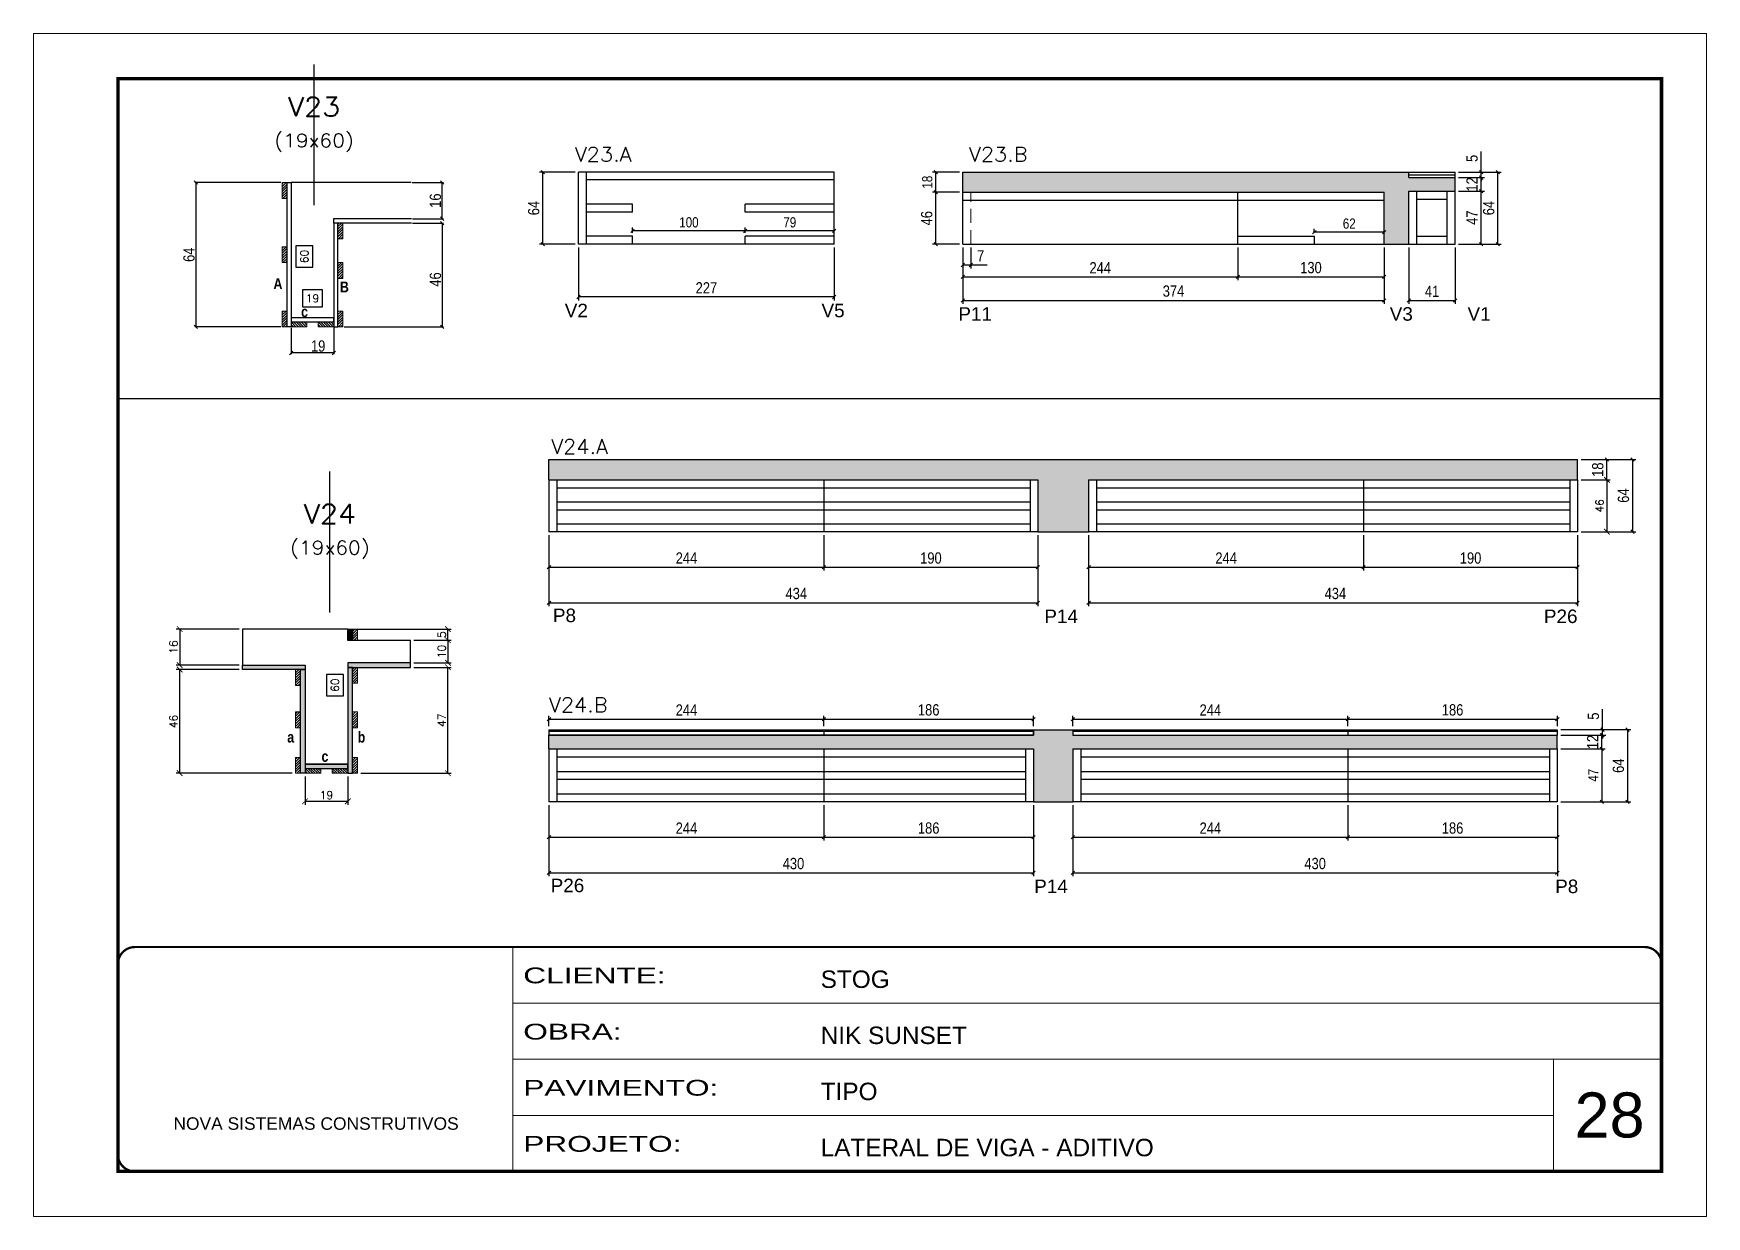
# Model space of a CAD drawing. Extents: x -10448 to -1189, y -11772 to 17235.
# Drawn here: x -5680 to -4195, y 8903 to 9953 of the extents above; entities that cross this region are included whole.
import ezdxf
from ezdxf.enums import TextEntityAlignment as Align

# ---------------------------------------------------------------- set-up
doc = ezdxf.new("R2010")
doc.units = 0
for name, pattern in [('CONTINUO', [0]), ('DASHED', [0.75, 0.5, -0.25]), ('HIDDEN', [0.375, 0.25, -0.125])]:
    doc.linetypes.add(name, pattern=pattern)
for name, color, linetype in [('5', 5, 'Continuous'), ('COTA', 241, 'Continuous'), ('Cota Seção (2x)', 4, 'Continuous'), ('detalhes', 4, 'Continuous'), ('Painéis', 200, 'Continuous'), ('SARR_2.2x7', 40, 'Continuous'), ('SARR_EDITAR', 141, 'Continuous'), ('Texto de Titulo', 7, 'Continuous'), ('Texto Qtd Sarr', 242, 'Continuous')]:
    doc.layers.add(name, color=color, linetype=linetype)
for name, color, linetype, lineweight in [('CARIMBO', 255, 'Continuous', 9), ('CONCRETO', 251, 'Continuous', 25), ('Folhas', 255, 'Continuous', 9), ('Hachura', 251, 'Continuous', 9), ('Madeira', 126, 'Continuous', 18), ('Sarr 2.2x7', 40, 'Continuous', 9), ('SARRAFO DE PRESSAO', 251, 'DASHED', 9), ('Texto Seção', 7, 'Continuous', 15)]:
    doc.layers.add(name, color=color, linetype=linetype, lineweight=lineweight)
doc.styles.add('ARIAL', font='arial.ttf')
doc.styles.add('COTA TECNICA', font='techl___.ttf', dxfattribs={"height": 10})
doc.styles.add('COTA TECNICA 2X', font='techl___.ttf', dxfattribs={"height": 10})
doc.styles.add('COTA TECNICA-50', font='techl___.ttf', dxfattribs={"height": 9})
doc.styles.add('REGUA-120', font='ROMANS.shx', dxfattribs={"height": 15})
doc.styles.add('Romans', font='romans.shx')
doc.styles.get("Standard").update_dxf_attribs({"font": 'arial.ttf'})
doc.styles.add('TECNICA', font='techb___.ttf', dxfattribs={"height": 10})
doc.styles.add('Tecnologia', font='')
doc.styles.get('Tecnologia').set_extended_font_data('Forgotten Futurist')
doc.dimstyles.new('COTA PAINEL-50', dxfattribs={"dimtxt": 9, "dimasz": 3, "dimexe": 3, "dimexo": 3, "dimgap": 3, "dimtad": 1, "dimdec": 1, "dimzin": 12, "dimdsep": 46, "dimtxsty": 'COTA TECNICA-50', "dimblk1": 'OBLIQUE', "dimblk2": 'OBLIQUE', "dimsah": 1, "dimcen": 0.9, "dimclrd": 4, "dimclre": 4, "dimclrt": 240, "dimadec": 1, "dimazin": 3, "dimtfac": 1, "dimtdec": 1, "dimtmove": 0, "dimatfit": 3, "dimfxl": 1, "dimtolj": 1, "dimtzin": 12, "dimarcsym": 0})
doc.dimstyles.new('Cota Paínel', dxfattribs={"dimtxt": 7, "dimasz": 5, "dimexe": 3, "dimexo": 3, "dimgap": 3, "dimtad": 1, "dimdec": 1, "dimzin": 12, "dimdsep": 46, "dimtxsty": 'Romans', "dimblk": 'ARCHTICK', "dimcen": 0, "dimclrd": 4, "dimclre": 4, "dimclrt": 1, "dimadec": 1, "dimazin": 3, "dimtfac": 1, "dimtdec": 1, "dimtmove": 0, "dimatfit": 3, "dimldrblk": 'OBLIQUE', "dimfxl": 1, "dimtolj": 1, "dimtzin": 12, "dimarcsym": 0})
doc.dimstyles.new('Cota Seção (2x)', dxfattribs={"dimtxt": 7, "dimasz": 5, "dimexe": 3, "dimexo": 3, "dimgap": 2, "dimtad": 3, "dimdec": 1, "dimlfac": 0.5, "dimzin": 12, "dimdsep": 46, "dimtxsty": 'Romans', "dimblk": 'ARCHTICK', "dimcen": 0, "dimclrd": 4, "dimclre": 4, "dimclrt": 1, "dimadec": 1, "dimazin": 3, "dimtfac": 1, "dimtdec": 1, "dimtmove": 0, "dimatfit": 3, "dimldrblk": 'OBLIQUE', "dimfxl": 1, "dimtolj": 1, "dimtzin": 12, "dimarcsym": 0})
doc.dimstyles.new('Cota Seção interna', dxfattribs={"dimtxt": 7, "dimasz": 6, "dimexe": 0.18, "dimexo": 2, "dimgap": -4, "dimtad": 3, "dimdec": 1, "dimlfac": 0.5, "dimzin": 12, "dimdsep": 46, "dimtxsty": 'Romans', "dimblk": 'ARCHTICK', "dimcen": 0.09, "dimse1": 1, "dimse2": 1, "dimsd1": 1, "dimsd2": 1, "dimclrd": 180, "dimclre": 5, "dimclrt": 1, "dimadec": 0, "dimazin": 3, "dimtfac": 1, "dimtdec": 1, "dimtofl": 0, "dimtmove": 0, "dimatfit": 3, "dimldrblk": 'ARCHTICK', "dimfxl": 1, "dimtolj": 1, "dimtzin": 0, "dimarcsym": 0})
doc.dimstyles.new('PAINEL', dxfattribs={"dimtxt": 10, "dimasz": 3, "dimexe": 3, "dimexo": 3, "dimgap": 3, "dimtad": 1, "dimdec": 1, "dimzin": 12, "dimdsep": 46, "dimtxsty": 'COTA TECNICA', "dimblk1": 'OBLIQUE', "dimblk2": 'OBLIQUE', "dimsah": 1, "dimcen": 0.9, "dimclrd": 4, "dimclre": 4, "dimclrt": 240, "dimadec": 1, "dimazin": 3, "dimtfac": 1, "dimtdec": 1, "dimtmove": 0, "dimatfit": 3, "dimfxl": 1, "dimtolj": 1, "dimtzin": 12, "dimarcsym": 0})
doc.dimstyles.new('SECAO', dxfattribs={"dimscale": 0.333333, "dimtxt": 5, "dimasz": 9, "dimexe": 3, "dimexo": 3, "dimgap": 3, "dimtad": 1, "dimdec": 1, "dimlfac": 0.5, "dimzin": 12, "dimdsep": 46, "dimtxsty": 'COTA TECNICA 2X', "dimblk1": 'OBLIQUE', "dimblk2": 'OBLIQUE', "dimsah": 1, "dimcen": 0.9, "dimclrd": 4, "dimclre": 4, "dimclrt": 240, "dimadec": 1, "dimazin": 3, "dimtfac": 1, "dimtdec": 1, "dimtmove": 0, "dimatfit": 3, "dimfxl": 1, "dimtolj": 1, "dimtzin": 12, "dimarcsym": 0})
pattern_1 = [(45, (2860.5316, 32348.3268), (-1.12253202, 1.12253202), [])]
pattern_2 = [(45, (2860.5316, 32388.7987), (-1.12253202, 1.12253202), [])]

msp = doc.modelspace()

# ---------------------------------------------------------------- texts
at = {"layer": '5', "linetype": 'Continuous'}
for s, rotation, p in [('V2', 359.99996, (-5208.19, 9700.88)), ('V5', 359.99996, (-4980.31, 9700.88)), ('P11', 0.00004, (-4858.85, 9697.85)), ('V3', 0.00004, (-4475.97, 9697.85)), ('V1', 0.00004, (-4406.93, 9697.85)), ('P8', 0.00004, (-5218.71, 9430.32)), ('P14', 0.00004, (-4782.55, 9429.49)), ('P26', 0.00004, (-4339.11, 9429.49)), ('P26', 0.00004, (-5220.71, 9190.63)), ('P14', 0.00004, (-4791.55, 9189.8)), ('P8', 0.00004, (-4329.11, 9189.8))]:
    msp.add_text(s, height=12, rotation=rotation, dxfattribs=at).set_placement(p)
at = {"layer": 'CARIMBO', "style": 'ARIAL'}
msp.add_text('28', height=40, dxfattribs=at).set_placement((-4311.92, 8972.92))
at = {"layer": 'detalhes', "style": 'TECNICA'}
for s, p in [('A', (-5466.76, 9725.99)), ('B', (-5407.79, 9722.98)), ('c', (-5442.23, 9701.09)), ('a', (-5454.54, 9323.49)), ('b', (-5392, 9323.48)), ('c', (-5424.11, 9306.39))]:
    msp.add_text(s, height=9.6, dxfattribs=at).set_placement(p)
at = {"layer": 'Texto Seção', "style": 'REGUA-120', "width": 1.05}
for s, p in [('V23.A', (-5199.28, 9839)), ('V23.B', (-4849.47, 9839)), ('V24.A', (-5220.24, 9579.64)), ('V24.B', (-5222.24, 9350.45))]:
    msp.add_text(s, height=13, dxfattribs=at).set_placement(p)

# ---------------------------------------------------------------- blocks, each defined once
blk = doc.blocks.new('9999999999')
at = {"color": 30, "linetype": 'CONTINUO'}
for p, q in [((98564.6, 34230.2), (98564.6, 34429.4)), ((98564.6, 34379.6), (99584, 34379.6)), ((98564.6, 34329.8), (99488, 34329.8)), ((99584, 34329.8), (99488, 34329.8)), ((99488, 34329.8), (99488, 34230.2)), ((98564.6, 34280), (99488, 34280))]:
    blk.add_line(p, q, dxfattribs=at)
at = {"color": 30, "linetype": 'CONTINUO', "const_width": 2}
blk.add_lwpolyline([(99584, 34230.2), (99584, 34414.4, 0.414214), (99569, 34429.4), (98229, 34429.4, 0.414214), (98214, 34414.4), (98214, 34245.2, 0.414214), (98229, 34230.2), (99584, 34230.2)], format="xyb", dxfattribs=at)
at = {"layer": 'Folhas'}
blk.add_lwpolyline([(98139, 34190.2), (99624, 34190.2), (99624, 35240.2), (98139, 35240.2)], close=True, dxfattribs=at)
at = {"layer": 'Folhas', "color": 30, "const_width": 3}
blk.add_lwpolyline([(98214, 34230.2), (99584, 34230.2), (99584, 35200.2), (98214, 35200.2)], close=True, dxfattribs=at)
at = {"color": 7, "linetype": 'Continuous', "ltscale": 5, "style": 'ARIAL'}
for s, height, p in [('STOG', 15.48, (98837.7, 34393.1)), ('NIK SUNSET', 15.48, (98837.7, 34343.3)), ('TIPO', 15.48, (98837.7, 34293.5)), ('NOVA SISTEMAS CONSTRUTIVOS', 11.059, (98263.2, 34267.2)), ('LATERAL DE VIGA - ADITIVO', 15.483, (98837.7, 34243.7))]:
    blk.add_text(s, height=height, dxfattribs=at).set_placement(p)
at = {"layer": 'Folhas', "color": 7, "style": 'Tecnologia', "width": 1.5}
for s, p in [('CLIENTE:', (98573.7, 34397.2)), ('OBRA:', (98573.7, 34347.3)), ('PAVIMENTO:', (98573.7, 34297.5)), ('PROJETO:', (98573.7, 34247.7))]:
    blk.add_text(s, height=14, dxfattribs=at).set_placement(p)
blk = doc.blocks.new('_Oblique')
at = {"color": 0, "linetype": 'ByBlock', "lineweight": -2}
blk.add_line((-0.5, -0.5), (0.5, 0.5), dxfattribs=at)
blk = doc.blocks.new('*D704')
at = {"layer": 'COTA', "color": 4, "lineweight": -2, "transparency": 16777216}
for p, q in [((-5451.1, 9691.4), (-5451.1, 9668.2)), ((-5413.1, 9691.4), (-5413.1, 9668.2)), ((-5413.1, 9669.2), (-5451.1, 9669.2))]:
    blk.add_line(p, q, dxfattribs=at)
at = {"layer": 'Defpoints', "color": 0, "transparency": 16777216}
for p in [(-5451.1, 9692.4), (-5413.1, 9692.4), (-5451.1, 9669.2)]:
    blk.add_point(p, dxfattribs=at)
at = {"layer": 'COTA', "color": 4, "lineweight": -2, "transparency": 16777216, "xscale": 3, "yscale": 3, "zscale": 3, "rotation": 180}
blk.add_blockref('_Oblique', (-5451.1, 9669.2), dxfattribs=at)
at = {"layer": 'COTA', "color": 4, "lineweight": -2, "transparency": 16777216, "xscale": 3, "yscale": 3, "zscale": 3}
blk.add_blockref('_Oblique', (-5413.1, 9669.2), dxfattribs=at)
at = {"layer": 'COTA', "color": 240, "transparency": 16777216, "insert": (-5427.1, 9675.3), "char_height": 10, "attachment_point": 5, "style": 'COTA TECNICA 2X'}
blk.add_mtext('\\A1;19', dxfattribs=at)
blk = doc.blocks.new('*D705')
at = {"layer": 'COTA', "color": 4, "lineweight": -2, "transparency": 16777216}
for p, q in [((-5460.1, 9820.4), (-5536.6, 9820.4)), ((-5535.6, 9820.4), (-5535.6, 9692.4)), ((-5460.1, 9692.4), (-5536.6, 9692.4))]:
    blk.add_line(p, q, dxfattribs=at)
at = {"layer": 'Defpoints', "color": 0, "transparency": 16777216}
for p in [(-5459.1, 9820.4, 0), (-5535.6, 9692.4), (-5459.1, 9692.4, 0)]:
    blk.add_point(p, dxfattribs=at)
at = {"layer": 'COTA', "color": 4, "lineweight": -2, "transparency": 16777216, "xscale": 3, "yscale": 3, "zscale": 3}
for p, rotation in [((-5535.6, 9820.4), 90), ((-5535.6, 9692.4), 270)]:
    blk.add_blockref('_Oblique', p, dxfattribs=dict(at, rotation=rotation))
at = {"layer": 'COTA', "color": 240, "transparency": 16777216, "insert": (-5541.7, 9756.4), "char_height": 10, "attachment_point": 5, "rotation": 90, "style": 'COTA TECNICA 2X'}
blk.add_mtext('\\A1;64', dxfattribs=at)
blk = doc.blocks.new('*D706')
at = {"layer": 'COTA', "color": 4, "lineweight": -2, "transparency": 16777216}
for p, q in [((-5343.4, 9784.4), (-5315.9, 9784.4)), ((-5316.9, 9784.4), (-5316.9, 9692.4)), ((-5404.1, 9692.4), (-5315.9, 9692.4))]:
    blk.add_line(p, q, dxfattribs=at)
at = {"layer": 'Defpoints', "color": 0, "transparency": 16777216}
for p in [(-5344.4, 9784.4), (-5405.1, 9692.4, 0), (-5316.9, 9692.4)]:
    blk.add_point(p, dxfattribs=at)
at = {"layer": 'COTA', "color": 4, "lineweight": -2, "transparency": 16777216, "xscale": 3, "yscale": 3, "zscale": 3}
for p, rotation in [((-5316.9, 9784.4), 90), ((-5316.9, 9692.4), 270)]:
    blk.add_blockref('_Oblique', p, dxfattribs=dict(at, rotation=rotation))
at = {"layer": 'COTA', "color": 240, "transparency": 16777216, "insert": (-5323, 9734.4), "char_height": 10, "attachment_point": 5, "rotation": 90, "style": 'COTA TECNICA 2X'}
blk.add_mtext('\\A1;46', dxfattribs=at)
blk = doc.blocks.new('*D707')
at = {"layer": 'COTA', "color": 4, "lineweight": -2, "transparency": 16777216}
for p, q in [((-5343.6, 9820.4), (-5315.9, 9820.4)), ((-5316.9, 9788.4), (-5316.9, 9820.4)), ((-5343.4, 9788.4), (-5315.9, 9788.4))]:
    blk.add_line(p, q, dxfattribs=at)
at = {"layer": 'Defpoints', "color": 0, "transparency": 16777216}
for p in [(-5344.6, 9820.4), (-5316.9, 9820.4), (-5344.4, 9788.4)]:
    blk.add_point(p, dxfattribs=at)
at = {"layer": 'COTA', "color": 4, "lineweight": -2, "transparency": 16777216, "xscale": 3, "yscale": 3, "zscale": 3}
for p, rotation in [((-5316.9, 9820.4), 90), ((-5316.9, 9788.4), 270)]:
    blk.add_blockref('_Oblique', p, dxfattribs=dict(at, rotation=rotation))
at = {"layer": 'COTA', "color": 240, "transparency": 16777216, "insert": (-5323, 9804.4), "char_height": 10, "attachment_point": 5, "rotation": 90, "style": 'COTA TECNICA 2X'}
blk.add_mtext('\\A1;16', dxfattribs=at)
blk = doc.blocks.new('*D714')
at = {"layer": 'Cota Seção (2x)', "color": 180, "lineweight": -2, "transparency": 16777216}
for p, q in [((-5431.8, 9764.4), (-5446.8, 9764.4)), ((-5446.8, 9764.4), (-5446.8, 9745.4)), ((-5431.8, 9745.4), (-5431.8, 9764.4)), ((-5446.8, 9745.4), (-5431.8, 9745.4))]:
    blk.add_line(p, q, dxfattribs=at)
at = {"layer": 'Defpoints', "color": 0, "transparency": 16777216}
for p in [(-5451.1, 9820.4), (-5427.8, 9820.4), (-5451.1, 9700.4)]:
    blk.add_point(p, dxfattribs=at)
at = {"layer": 'Cota Seção (2x)', "color": 1, "transparency": 16777216, "insert": (-5439.3, 9754.9), "char_height": 7, "attachment_point": 5, "rotation": 90, "style": 'Romans'}
blk.add_mtext('\\A1;60', dxfattribs=at)
blk = doc.blocks.new('_ArchTick')
at = {"color": 0, "linetype": 'ByBlock', "const_width": 0.15}
blk.add_lwpolyline([(-0.5, -0.5), (0.5, 0.5)], dxfattribs=at)
blk = doc.blocks.new('*D715')
at = {"layer": 'Cota Seção (2x)', "color": 180, "lineweight": -2, "transparency": 16777216}
for p, q in [((-5423.1, 9725.2), (-5441.1, 9725.2)), ((-5441.1, 9725.2), (-5441.1, 9710.2)), ((-5423.1, 9710.2), (-5423.1, 9725.2)), ((-5441.1, 9710.2), (-5423.1, 9710.2))]:
    blk.add_line(p, q, dxfattribs=at)
at = {"layer": 'Defpoints', "color": 0, "transparency": 16777216}
for p in [(-5451.1, 9706.2), (-5451.1, 9700.4), (-5413.1, 9700.4)]:
    blk.add_point(p, dxfattribs=at)
at = {"layer": 'Cota Seção (2x)', "color": 1, "transparency": 16777216, "insert": (-5432.1, 9717.7), "char_height": 7, "attachment_point": 5, "style": 'Romans'}
blk.add_mtext('\\A1;19', dxfattribs=at)
blk = doc.blocks.new('titulo1')
at = {"layer": 'Defpoints', "color": 252, "linetype": 'HIDDEN', "ltscale": 2}
blk.add_line((0, 0), (0, 125), dxfattribs=at)
at = {"layer": 'Defpoints', "style": 'Romans', "oblique": 15}
blk.add_attdef('FOLHA', text='', height=10, dxfattribs=at).set_placement((0, 15.6), align=Align.MIDDLE_CENTER)
at = {"layer": 'Texto Qtd Sarr', "color": 3, "style": 'Romans', "oblique": 15}
for tag, height, p in [('TITULO', 17, (0, 71.4)), ('SEÇÃO', 12, (0, 41.5))]:
    blk.add_attdef(tag, text='', height=height, dxfattribs=at).set_placement(p, align=Align.MIDDLE_CENTER)
blk = doc.blocks.new('*D708')
at = {"layer": 'COTA', "color": 4, "linetype": 'ByBlock', "lineweight": -2, "transparency": 16777216}
for p, q in [((-4854.9, 9762.8), (-4854.9, 9733.7)), ((-4610.9, 9762.8), (-4610.9, 9733.7)), ((-4854.9, 9736.7), (-4610.9, 9736.7))]:
    blk.add_line(p, q, dxfattribs=at)
at = {"layer": 'Defpoints', "color": 0, "linetype": 'ByBlock', "transparency": 16777216}
for p in [(-4854.9, 9765.8), (-4610.9, 9765.8), (-4610.9, 9736.7)]:
    blk.add_point(p, dxfattribs=at)
at = {"layer": 'COTA', "color": 4, "linetype": 'ByBlock', "lineweight": -2, "transparency": 16777216, "xscale": 3, "yscale": 3, "zscale": 3, "rotation": 180}
blk.add_blockref('_Oblique', (-4854.9, 9736.7), dxfattribs=at)
at = {"layer": 'COTA', "color": 4, "linetype": 'ByBlock', "lineweight": -2, "transparency": 16777216, "xscale": 3, "yscale": 3, "zscale": 3}
blk.add_blockref('_Oblique', (-4610.9, 9736.7), dxfattribs=at)
at = {"layer": 'COTA', "color": 240, "linetype": 'ByBlock', "transparency": 16777216, "insert": (-4732.9, 9744.8), "char_height": 10, "attachment_point": 5, "style": 'COTA TECNICA'}
blk.add_mtext('\\A1;244', dxfattribs=at)
blk = doc.blocks.new('*D709')
at = {"layer": 'COTA', "color": 4, "linetype": 'ByBlock', "lineweight": -2, "transparency": 16777216}
for p, q in [((-4610.9, 9762.8), (-4610.9, 9733.7)), ((-4480.9, 9762.8), (-4480.9, 9733.7)), ((-4610.9, 9736.7), (-4480.9, 9736.7))]:
    blk.add_line(p, q, dxfattribs=at)
at = {"layer": 'Defpoints', "color": 0, "linetype": 'ByBlock', "transparency": 16777216}
for p in [(-4610.9, 9765.8), (-4480.9, 9765.8), (-4480.9, 9736.7)]:
    blk.add_point(p, dxfattribs=at)
at = {"layer": 'COTA', "color": 4, "linetype": 'ByBlock', "lineweight": -2, "transparency": 16777216, "xscale": 3, "yscale": 3, "zscale": 3, "rotation": 180}
blk.add_blockref('_Oblique', (-4610.9, 9736.7), dxfattribs=at)
at = {"layer": 'COTA', "color": 4, "linetype": 'ByBlock', "lineweight": -2, "transparency": 16777216, "xscale": 3, "yscale": 3, "zscale": 3}
blk.add_blockref('_Oblique', (-4480.9, 9736.7), dxfattribs=at)
at = {"layer": 'COTA', "color": 240, "linetype": 'ByBlock', "transparency": 16777216, "insert": (-4545.9, 9744.9), "char_height": 10, "attachment_point": 5, "style": 'COTA TECNICA'}
blk.add_mtext('\\A1;130', dxfattribs=at)
blk = doc.blocks.new('*D716')
at = {"layer": 'COTA', "color": 4, "linetype": 'ByBlock', "lineweight": -2, "transparency": 16777216}
for p, q in [((-4854.9, 9762.8), (-4854.9, 9712.9)), ((-4480.9, 9762.8), (-4480.9, 9712.9)), ((-4854.9, 9715.9), (-4480.9, 9715.9))]:
    blk.add_line(p, q, dxfattribs=at)
at = {"layer": 'Defpoints', "color": 0, "linetype": 'ByBlock', "transparency": 16777216}
for p in [(-4854.9, 9765.8), (-4480.9, 9765.8), (-4480.9, 9715.9)]:
    blk.add_point(p, dxfattribs=at)
at = {"layer": 'COTA', "color": 4, "linetype": 'ByBlock', "lineweight": -2, "transparency": 16777216, "xscale": 3, "yscale": 3, "zscale": 3, "rotation": 180}
blk.add_blockref('_Oblique', (-4854.9, 9715.9), dxfattribs=at)
at = {"layer": 'COTA', "color": 4, "linetype": 'ByBlock', "lineweight": -2, "transparency": 16777216, "xscale": 3, "yscale": 3, "zscale": 3}
blk.add_blockref('_Oblique', (-4480.9, 9715.9), dxfattribs=at)
at = {"layer": 'COTA', "color": 240, "linetype": 'ByBlock', "transparency": 16777216, "insert": (-4667.9, 9724.1), "char_height": 10, "attachment_point": 5, "style": 'COTA TECNICA'}
blk.add_mtext('\\A1;374', dxfattribs=at)
blk = doc.blocks.new('*D717')
at = {"layer": 'COTA', "color": 4, "linetype": 'ByBlock', "lineweight": -2, "transparency": 16777216}
for p, q in [((-4857.9, 9811.8), (-4881.8, 9811.8)), ((-4878.8, 9765.8), (-4878.8, 9811.8)), ((-4857.9, 9765.8), (-4881.8, 9765.8))]:
    blk.add_line(p, q, dxfattribs=at)
at = {"layer": 'Defpoints', "color": 0, "linetype": 'ByBlock', "transparency": 16777216}
for p in [(-4878.8, 9811.8), (-4854.9, 9811.8), (-4854.9, 9765.8)]:
    blk.add_point(p, dxfattribs=at)
at = {"layer": 'COTA', "color": 4, "linetype": 'ByBlock', "lineweight": -2, "transparency": 16777216, "xscale": 3, "yscale": 3, "zscale": 3}
for p, rotation in [((-4878.8, 9811.8), 90), ((-4878.8, 9765.8), 270)]:
    blk.add_blockref('_Oblique', p, dxfattribs=dict(at, rotation=rotation))
at = {"layer": 'COTA', "color": 240, "linetype": 'ByBlock', "transparency": 16777216, "insert": (-4886.9, 9788.8), "char_height": 10, "attachment_point": 5, "rotation": 90, "style": 'COTA TECNICA'}
blk.add_mtext('\\A1;46', dxfattribs=at)
blk = doc.blocks.new('*D718')
at = {"layer": 'COTA', "color": 4, "linetype": 'ByBlock', "lineweight": -2, "transparency": 16777216}
for p, q in [((-4458.9, 9762.8), (-4458.9, 9712.9)), ((-4417.9, 9762.8), (-4417.9, 9712.9)), ((-4458.9, 9715.9), (-4417.9, 9715.9))]:
    blk.add_line(p, q, dxfattribs=at)
at = {"layer": 'Defpoints', "color": 0, "linetype": 'ByBlock', "transparency": 16777216}
for p in [(-4458.9, 9765.8), (-4417.9, 9765.8), (-4417.9, 9715.9)]:
    blk.add_point(p, dxfattribs=at)
at = {"layer": 'COTA', "color": 4, "linetype": 'ByBlock', "lineweight": -2, "transparency": 16777216, "xscale": 3, "yscale": 3, "zscale": 3, "rotation": 180}
blk.add_blockref('_Oblique', (-4458.9, 9715.9), dxfattribs=at)
at = {"layer": 'COTA', "color": 4, "linetype": 'ByBlock', "lineweight": -2, "transparency": 16777216, "xscale": 3, "yscale": 3, "zscale": 3}
blk.add_blockref('_Oblique', (-4417.9, 9715.9), dxfattribs=at)
at = {"layer": 'COTA', "color": 240, "linetype": 'ByBlock', "transparency": 16777216, "insert": (-4438.4, 9723.9), "char_height": 10, "attachment_point": 5, "style": 'COTA TECNICA'}
blk.add_mtext('\\A1;41', dxfattribs=at)
blk = doc.blocks.new('*D710')
at = {"layer": 'COTA', "color": 4, "linetype": 'ByBlock', "lineweight": -2, "transparency": 16777216}
for p, q in [((-4414.9, 9812.8), (-4391.8, 9812.8)), ((-4394.8, 9765.8), (-4394.8, 9812.8)), ((-4414.9, 9765.8), (-4391.8, 9765.8))]:
    blk.add_line(p, q, dxfattribs=at)
at = {"layer": 'Defpoints', "color": 0, "linetype": 'ByBlock', "transparency": 16777216}
for p in [(-4417.9, 9812.8), (-4394.8, 9812.8), (-4417.9, 9765.8)]:
    blk.add_point(p, dxfattribs=at)
at = {"layer": 'COTA', "color": 4, "linetype": 'ByBlock', "lineweight": -2, "transparency": 16777216, "xscale": 3, "yscale": 3, "zscale": 3}
for p, rotation in [((-4394.8, 9812.8), 90), ((-4394.8, 9765.8), 270)]:
    blk.add_blockref('_Oblique', p, dxfattribs=dict(at, rotation=rotation))
at = {"layer": 'COTA', "color": 240, "linetype": 'ByBlock', "transparency": 16777216, "insert": (-4402.9, 9789.3), "char_height": 10, "attachment_point": 5, "rotation": 90, "style": 'COTA TECNICA'}
blk.add_mtext('\\A1;47', dxfattribs=at)
blk = doc.blocks.new('*D711')
at = {"layer": 'COTA', "color": 4, "linetype": 'ByBlock', "lineweight": -2, "transparency": 16777216}
for p, q in [((-4414.9, 9824.8), (-4391.8, 9824.8)), ((-4394.8, 9812.8), (-4394.8, 9824.8)), ((-4414.9, 9812.8), (-4391.8, 9812.8))]:
    blk.add_line(p, q, dxfattribs=at)
at = {"layer": 'Defpoints', "color": 0, "linetype": 'ByBlock', "transparency": 16777216}
for p in [(-4417.9, 9824.8), (-4394.8, 9824.8), (-4417.9, 9812.8)]:
    blk.add_point(p, dxfattribs=at)
at = {"layer": 'COTA', "color": 4, "linetype": 'ByBlock', "lineweight": -2, "transparency": 16777216, "xscale": 3, "yscale": 3, "zscale": 3}
for p, rotation in [((-4394.8, 9824.8), 90), ((-4394.8, 9812.8), 270)]:
    blk.add_blockref('_Oblique', p, dxfattribs=dict(at, rotation=rotation))
at = {"layer": 'COTA', "color": 240, "linetype": 'ByBlock', "transparency": 16777216, "insert": (-4402.9, 9818.8), "char_height": 10, "attachment_point": 5, "rotation": 90, "style": 'COTA TECNICA'}
blk.add_mtext('\\A1;12', dxfattribs=at)
blk = doc.blocks.new('*D712')
at = {"layer": 'COTA', "color": 4, "linetype": 'ByBlock', "lineweight": -2, "transparency": 16777216}
for p, q in [((-4414.9, 9829.8), (-4377, 9829.8)), ((-4380, 9765.8), (-4380, 9829.8)), ((-4414.9, 9765.8), (-4377, 9765.8))]:
    blk.add_line(p, q, dxfattribs=at)
at = {"layer": 'Defpoints', "color": 0, "linetype": 'ByBlock', "transparency": 16777216}
for p in [(-4417.9, 9829.8), (-4380, 9829.8), (-4417.9, 9765.8)]:
    blk.add_point(p, dxfattribs=at)
at = {"layer": 'COTA', "color": 4, "linetype": 'ByBlock', "lineweight": -2, "transparency": 16777216, "xscale": 3, "yscale": 3, "zscale": 3}
for p, rotation in [((-4380, 9829.8), 90), ((-4380, 9765.8), 270)]:
    blk.add_blockref('_Oblique', p, dxfattribs=dict(at, rotation=rotation))
at = {"layer": 'COTA', "color": 240, "linetype": 'ByBlock', "transparency": 16777216, "insert": (-4388.1, 9797.8), "char_height": 10, "attachment_point": 5, "rotation": 90, "style": 'COTA TECNICA'}
blk.add_mtext('\\A1;64', dxfattribs=at)
blk = doc.blocks.new('*D719')
at = {"layer": 'COTA', "color": 4, "linetype": 'ByBlock', "lineweight": -2, "transparency": 16777216}
for p, q in [((-4394.8, 9829.8), (-4394.8, 9847.9)), ((-4414.9, 9829.8), (-4391.8, 9829.8)), ((-4414.9, 9824.8), (-4391.8, 9824.8)), ((-4394.8, 9824.8), (-4394.8, 9829.8)), ((-4394.8, 9824.8), (-4394.8, 9821.8))]:
    blk.add_line(p, q, dxfattribs=at)
at = {"layer": 'Defpoints', "color": 0, "linetype": 'ByBlock', "transparency": 16777216}
for p in [(-4417.9, 9829.8), (-4417.9, 9824.8), (-4394.8, 9829.8)]:
    blk.add_point(p, dxfattribs=at)
at = {"layer": 'COTA', "color": 4, "linetype": 'ByBlock', "lineweight": -2, "transparency": 16777216, "xscale": 3, "yscale": 3, "zscale": 3}
for p, rotation in [((-4394.8, 9829.8), 270), ((-4394.8, 9824.8), 90)]:
    blk.add_blockref('_Oblique', p, dxfattribs=dict(at, rotation=rotation))
at = {"layer": 'COTA', "color": 240, "linetype": 'ByBlock', "transparency": 16777216, "insert": (-4402.9, 9841.9), "char_height": 10, "attachment_point": 5, "rotation": 90, "style": 'COTA TECNICA'}
blk.add_mtext('\\A1;5', dxfattribs=at)
blk = doc.blocks.new('*D720')
at = {"layer": 'COTA', "color": 4, "linetype": 'ByBlock', "lineweight": -2, "transparency": 16777216}
for p, q in [((-4854.9, 9762.8), (-4854.9, 9744.3)), ((-4847.9, 9762.8), (-4847.9, 9744.3)), ((-4854.9, 9747.3), (-4847.9, 9747.3)), ((-4847.9, 9747.3), (-4833.2, 9747.3))]:
    blk.add_line(p, q, dxfattribs=at)
at = {"layer": 'Defpoints', "color": 0, "linetype": 'ByBlock', "transparency": 16777216}
for p in [(-4854.9, 9765.8), (-4847.9, 9765.8), (-4847.9, 9747.3)]:
    blk.add_point(p, dxfattribs=at)
at = {"layer": 'COTA', "color": 4, "linetype": 'ByBlock', "lineweight": -2, "transparency": 16777216, "xscale": 3, "yscale": 3, "zscale": 3, "rotation": 180}
blk.add_blockref('_Oblique', (-4854.9, 9747.3), dxfattribs=at)
at = {"layer": 'COTA', "color": 4, "linetype": 'ByBlock', "lineweight": -2, "transparency": 16777216, "xscale": 3, "yscale": 3, "zscale": 3}
blk.add_blockref('_Oblique', (-4847.9, 9747.3), dxfattribs=at)
at = {"layer": 'COTA', "color": 240, "linetype": 'ByBlock', "transparency": 16777216, "insert": (-4839.1, 9755.4), "char_height": 10, "attachment_point": 5, "style": 'COTA TECNICA'}
blk.add_mtext('\\A1;7', dxfattribs=at)
blk = doc.blocks.new('*D721')
at = {"layer": 'COTA', "color": 4, "linetype": 'ByBlock', "lineweight": -2, "transparency": 16777216}
for p, q in [((-5196, 9762.8), (-5196, 9715.9)), ((-4969, 9762.8), (-4969, 9715.9)), ((-4969, 9718.9), (-5196, 9718.9))]:
    blk.add_line(p, q, dxfattribs=at)
at = {"layer": 'Defpoints', "color": 0, "linetype": 'ByBlock', "transparency": 16777216}
for p in [(-5196, 9765.8), (-4969, 9765.8), (-5196, 9718.9)]:
    blk.add_point(p, dxfattribs=at)
at = {"layer": 'COTA', "color": 4, "linetype": 'ByBlock', "lineweight": -2, "transparency": 16777216, "xscale": 3, "yscale": 3, "zscale": 3, "rotation": 180}
blk.add_blockref('_Oblique', (-5196, 9718.9), dxfattribs=at)
at = {"layer": 'COTA', "color": 4, "linetype": 'ByBlock', "lineweight": -2, "transparency": 16777216, "xscale": 3, "yscale": 3, "zscale": 3}
blk.add_blockref('_Oblique', (-4969, 9718.9), dxfattribs=at)
at = {"layer": 'COTA', "color": 240, "linetype": 'ByBlock', "transparency": 16777216, "insert": (-5082.5, 9727), "char_height": 10, "attachment_point": 5, "style": 'COTA TECNICA'}
blk.add_mtext('\\A1;227', dxfattribs=at)
blk = doc.blocks.new('*D713')
at = {"layer": 'COTA', "color": 4, "linetype": 'ByBlock', "lineweight": -2, "transparency": 16777216}
for p, q in [((-5199, 9829.8), (-5230.6, 9829.8)), ((-5227.6, 9765.8), (-5227.6, 9829.8)), ((-5199, 9765.8), (-5230.6, 9765.8))]:
    blk.add_line(p, q, dxfattribs=at)
at = {"layer": 'Defpoints', "color": 0, "linetype": 'ByBlock', "transparency": 16777216}
for p in [(-5227.6, 9829.8), (-5196, 9829.8), (-5196, 9765.8)]:
    blk.add_point(p, dxfattribs=at)
at = {"layer": 'COTA', "color": 4, "linetype": 'ByBlock', "lineweight": -2, "transparency": 16777216, "xscale": 3, "yscale": 3, "zscale": 3}
for p, rotation in [((-5227.6, 9829.8), 90), ((-5227.6, 9765.8), 270)]:
    blk.add_blockref('_Oblique', p, dxfattribs=dict(at, rotation=rotation))
at = {"layer": 'COTA', "color": 240, "linetype": 'ByBlock', "transparency": 16777216, "insert": (-5235.7, 9797.8), "char_height": 10, "attachment_point": 5, "rotation": 90, "style": 'COTA TECNICA'}
blk.add_mtext('\\A1;64', dxfattribs=at)
blk = doc.blocks.new('*D722')
at = {"layer": 'COTA', "color": 4, "linetype": 'ByBlock', "lineweight": -2, "transparency": 16777216}
for p, q in [((-4857.9, 9829.8), (-4881.8, 9829.8)), ((-4878.8, 9811.8), (-4878.8, 9829.8)), ((-4857.9, 9811.8), (-4881.8, 9811.8))]:
    blk.add_line(p, q, dxfattribs=at)
at = {"layer": 'Defpoints', "color": 0, "linetype": 'ByBlock', "transparency": 16777216}
for p in [(-4878.8, 9829.8), (-4854.9, 9829.8), (-4854.9, 9811.8)]:
    blk.add_point(p, dxfattribs=at)
at = {"layer": 'COTA', "color": 4, "linetype": 'ByBlock', "lineweight": -2, "transparency": 16777216, "xscale": 3, "yscale": 3, "zscale": 3}
for p, rotation in [((-4878.8, 9829.8), 90), ((-4878.8, 9811.8), 270)]:
    blk.add_blockref('_Oblique', p, dxfattribs=dict(at, rotation=rotation))
at = {"layer": 'COTA', "color": 240, "linetype": 'ByBlock', "transparency": 16777216, "insert": (-4886.4, 9820.8), "char_height": 9, "attachment_point": 5, "rotation": 90, "style": 'COTA TECNICA-50'}
blk.add_mtext('\\A1;18', dxfattribs=at)
blk = doc.blocks.new('*D723')
at = {"layer": 'COTA', "color": 4, "linetype": 'ByBlock', "lineweight": -2, "transparency": 16777216}
for p, q in [((-4542.9, 9775.8), (-4542.9, 9779.4)), ((-4480.9, 9776.4), (-4542.9, 9776.4)), ((-4480.9, 9768.8), (-4480.9, 9779.4))]:
    blk.add_line(p, q, dxfattribs=at)
at = {"layer": 'Defpoints', "color": 0, "linetype": 'ByBlock', "transparency": 16777216}
for p in [(-4542.9, 9776.4), (-4542.9, 9772.8), (-4480.9, 9765.8)]:
    blk.add_point(p, dxfattribs=at)
at = {"layer": 'COTA', "color": 4, "linetype": 'ByBlock', "lineweight": -2, "transparency": 16777216, "xscale": 3, "yscale": 3, "zscale": 3, "rotation": 180}
blk.add_blockref('_Oblique', (-4542.9, 9776.4), dxfattribs=at)
at = {"layer": 'COTA', "color": 4, "linetype": 'ByBlock', "lineweight": -2, "transparency": 16777216, "xscale": 3, "yscale": 3, "zscale": 3}
blk.add_blockref('_Oblique', (-4480.9, 9776.4), dxfattribs=at)
at = {"layer": 'COTA', "color": 240, "linetype": 'ByBlock', "transparency": 16777216, "insert": (-4511.9, 9784), "char_height": 9, "attachment_point": 5, "style": 'COTA TECNICA-50'}
blk.add_mtext('\\A1;62', dxfattribs=at)
blk = doc.blocks.new('*D724')
at = {"layer": 'COTA', "color": 4, "linetype": 'ByBlock', "lineweight": -2, "transparency": 16777216}
for p, q in [((-5148, 9775.8), (-5148, 9780.5)), ((-5048, 9777.5), (-5148, 9777.5)), ((-5048, 9775.8), (-5048, 9780.5))]:
    blk.add_line(p, q, dxfattribs=at)
at = {"layer": 'Defpoints', "color": 0, "linetype": 'ByBlock', "transparency": 16777216}
for p in [(-5148, 9777.5), (-5148, 9772.8), (-5048, 9772.8)]:
    blk.add_point(p, dxfattribs=at)
at = {"layer": 'COTA', "color": 4, "linetype": 'ByBlock', "lineweight": -2, "transparency": 16777216, "xscale": 3, "yscale": 3, "zscale": 3, "rotation": 180}
blk.add_blockref('_Oblique', (-5148, 9777.5), dxfattribs=at)
at = {"layer": 'COTA', "color": 4, "linetype": 'ByBlock', "lineweight": -2, "transparency": 16777216, "xscale": 3, "yscale": 3, "zscale": 3}
blk.add_blockref('_Oblique', (-5048, 9777.5), dxfattribs=at)
at = {"layer": 'COTA', "color": 240, "linetype": 'ByBlock', "transparency": 16777216, "insert": (-5098, 9785.1), "char_height": 9, "attachment_point": 5, "style": 'COTA TECNICA-50'}
blk.add_mtext('\\A1;100', dxfattribs=at)
blk = doc.blocks.new('*D725')
at = {"layer": 'COTA', "color": 4, "linetype": 'ByBlock', "lineweight": -2, "transparency": 16777216}
for p, q in [((-5048, 9775.8), (-5048, 9780.5)), ((-4969, 9777.5), (-5048, 9777.5)), ((-4969, 9775.8), (-4969, 9780.5))]:
    blk.add_line(p, q, dxfattribs=at)
at = {"layer": 'Defpoints', "color": 0, "linetype": 'ByBlock', "transparency": 16777216}
for p in [(-5048, 9777.5), (-5048, 9772.8), (-4969, 9772.8)]:
    blk.add_point(p, dxfattribs=at)
at = {"layer": 'COTA', "color": 4, "linetype": 'ByBlock', "lineweight": -2, "transparency": 16777216, "xscale": 3, "yscale": 3, "zscale": 3, "rotation": 180}
blk.add_blockref('_Oblique', (-5048, 9777.5), dxfattribs=at)
at = {"layer": 'COTA', "color": 4, "linetype": 'ByBlock', "lineweight": -2, "transparency": 16777216, "xscale": 3, "yscale": 3, "zscale": 3}
blk.add_blockref('_Oblique', (-4969, 9777.5), dxfattribs=at)
at = {"layer": 'COTA', "color": 240, "linetype": 'ByBlock', "transparency": 16777216, "insert": (-5008.5, 9785.1), "char_height": 9, "attachment_point": 5, "style": 'COTA TECNICA-50'}
blk.add_mtext('\\A1;79', dxfattribs=at)
blk = doc.blocks.new('*D740')
at = {"layer": 'COTA', "color": 4, "linetype": 'ByBlock', "lineweight": -2, "transparency": 16777216}
for p, q in [((-5222.2, 9507.6), (-5222.2, 9476.1)), ((-4978.2, 9507.6), (-4978.2, 9476.1)), ((-5222.2, 9479.1), (-4978.2, 9479.1))]:
    blk.add_line(p, q, dxfattribs=at)
at = {"layer": 'Defpoints', "color": 0, "linetype": 'ByBlock', "transparency": 16777216}
for p in [(-5222.2, 9510.6), (-4978.2, 9510.6), (-4978.2, 9479.1)]:
    blk.add_point(p, dxfattribs=at)
at = {"layer": 'COTA', "color": 4, "linetype": 'ByBlock', "lineweight": -2, "transparency": 16777216, "xscale": 3, "yscale": 3, "zscale": 3, "rotation": 180}
blk.add_blockref('_Oblique', (-5222.2, 9479.1), dxfattribs=at)
at = {"layer": 'COTA', "color": 4, "linetype": 'ByBlock', "lineweight": -2, "transparency": 16777216, "xscale": 3, "yscale": 3, "zscale": 3}
blk.add_blockref('_Oblique', (-4978.2, 9479.1), dxfattribs=at)
at = {"layer": 'COTA', "color": 240, "linetype": 'ByBlock', "transparency": 16777216, "insert": (-5100.2, 9487.2), "char_height": 10, "attachment_point": 5, "style": 'COTA TECNICA'}
blk.add_mtext('\\A1;244', dxfattribs=at)
blk = doc.blocks.new('*D726')
at = {"layer": 'COTA', "color": 4, "linetype": 'ByBlock', "lineweight": -2, "transparency": 16777216}
for p, q in [((-4978.2, 9507.6), (-4978.2, 9476.1)), ((-4788.2, 9507.6), (-4788.2, 9476.1)), ((-4978.2, 9479.1), (-4788.2, 9479.1))]:
    blk.add_line(p, q, dxfattribs=at)
at = {"layer": 'Defpoints', "color": 0, "linetype": 'ByBlock', "transparency": 16777216}
for p in [(-4978.2, 9510.6), (-4788.2, 9510.6), (-4788.2, 9479.1)]:
    blk.add_point(p, dxfattribs=at)
at = {"layer": 'COTA', "color": 4, "linetype": 'ByBlock', "lineweight": -2, "transparency": 16777216, "xscale": 3, "yscale": 3, "zscale": 3, "rotation": 180}
blk.add_blockref('_Oblique', (-4978.2, 9479.1), dxfattribs=at)
at = {"layer": 'COTA', "color": 4, "linetype": 'ByBlock', "lineweight": -2, "transparency": 16777216, "xscale": 3, "yscale": 3, "zscale": 3}
blk.add_blockref('_Oblique', (-4788.2, 9479.1), dxfattribs=at)
at = {"layer": 'COTA', "color": 240, "linetype": 'ByBlock', "transparency": 16777216, "insert": (-4883.2, 9487.2), "char_height": 10, "attachment_point": 5, "style": 'COTA TECNICA'}
blk.add_mtext('\\A1;190', dxfattribs=at)
blk = doc.blocks.new('*D727')
at = {"layer": 'COTA', "color": 4, "linetype": 'ByBlock', "lineweight": -2, "transparency": 16777216}
for p, q in [((-5222.2, 9507.6), (-5222.2, 9444.5)), ((-4788.2, 9507.6), (-4788.2, 9444.5)), ((-5222.2, 9447.5), (-4788.2, 9447.5))]:
    blk.add_line(p, q, dxfattribs=at)
at = {"layer": 'Defpoints', "color": 0, "linetype": 'ByBlock', "transparency": 16777216}
for p in [(-5222.2, 9510.6), (-4788.2, 9510.6), (-4788.2, 9447.5)]:
    blk.add_point(p, dxfattribs=at)
at = {"layer": 'COTA', "color": 4, "linetype": 'ByBlock', "lineweight": -2, "transparency": 16777216, "xscale": 3, "yscale": 3, "zscale": 3, "rotation": 180}
blk.add_blockref('_Oblique', (-5222.2, 9447.5), dxfattribs=at)
at = {"layer": 'COTA', "color": 4, "linetype": 'ByBlock', "lineweight": -2, "transparency": 16777216, "xscale": 3, "yscale": 3, "zscale": 3}
blk.add_blockref('_Oblique', (-4788.2, 9447.5), dxfattribs=at)
at = {"layer": 'COTA', "color": 240, "linetype": 'ByBlock', "transparency": 16777216, "insert": (-5002.7, 9455.7), "char_height": 10, "attachment_point": 5, "style": 'COTA TECNICA'}
blk.add_mtext('\\A1;434', dxfattribs=at)
blk = doc.blocks.new('*D741')
at = {"layer": 'COTA', "color": 4, "linetype": 'ByBlock', "lineweight": -2, "transparency": 16777216}
for p, q in [((-4743.2, 9507.6), (-4743.2, 9476.1)), ((-4499.2, 9507.6), (-4499.2, 9476.1)), ((-4743.2, 9479.1), (-4499.2, 9479.1))]:
    blk.add_line(p, q, dxfattribs=at)
at = {"layer": 'Defpoints', "color": 0, "linetype": 'ByBlock', "transparency": 16777216}
for p in [(-4743.2, 9510.6), (-4499.2, 9510.6), (-4499.2, 9479.1)]:
    blk.add_point(p, dxfattribs=at)
at = {"layer": 'COTA', "color": 4, "linetype": 'ByBlock', "lineweight": -2, "transparency": 16777216, "xscale": 3, "yscale": 3, "zscale": 3, "rotation": 180}
blk.add_blockref('_Oblique', (-4743.2, 9479.1), dxfattribs=at)
at = {"layer": 'COTA', "color": 4, "linetype": 'ByBlock', "lineweight": -2, "transparency": 16777216, "xscale": 3, "yscale": 3, "zscale": 3}
blk.add_blockref('_Oblique', (-4499.2, 9479.1), dxfattribs=at)
at = {"layer": 'COTA', "color": 240, "linetype": 'ByBlock', "transparency": 16777216, "insert": (-4621.2, 9487.2), "char_height": 10, "attachment_point": 5, "style": 'COTA TECNICA'}
blk.add_mtext('\\A1;244', dxfattribs=at)
blk = doc.blocks.new('*D728')
at = {"layer": 'COTA', "color": 4, "linetype": 'ByBlock', "lineweight": -2, "transparency": 16777216}
for p, q in [((-4499.2, 9507.6), (-4499.2, 9476.1)), ((-4309.2, 9507.6), (-4309.2, 9476.1)), ((-4499.2, 9479.1), (-4309.2, 9479.1))]:
    blk.add_line(p, q, dxfattribs=at)
at = {"layer": 'Defpoints', "color": 0, "linetype": 'ByBlock', "transparency": 16777216}
for p in [(-4499.2, 9510.6), (-4309.2, 9510.6), (-4309.2, 9479.1)]:
    blk.add_point(p, dxfattribs=at)
at = {"layer": 'COTA', "color": 4, "linetype": 'ByBlock', "lineweight": -2, "transparency": 16777216, "xscale": 3, "yscale": 3, "zscale": 3, "rotation": 180}
blk.add_blockref('_Oblique', (-4499.2, 9479.1), dxfattribs=at)
at = {"layer": 'COTA', "color": 4, "linetype": 'ByBlock', "lineweight": -2, "transparency": 16777216, "xscale": 3, "yscale": 3, "zscale": 3}
blk.add_blockref('_Oblique', (-4309.2, 9479.1), dxfattribs=at)
at = {"layer": 'COTA', "color": 240, "linetype": 'ByBlock', "transparency": 16777216, "insert": (-4404.2, 9487.2), "char_height": 10, "attachment_point": 5, "style": 'COTA TECNICA'}
blk.add_mtext('\\A1;190', dxfattribs=at)
blk = doc.blocks.new('*D729')
at = {"layer": 'COTA', "color": 4, "linetype": 'ByBlock', "lineweight": -2, "transparency": 16777216}
for p, q in [((-4743.2, 9507.6), (-4743.2, 9444.5)), ((-4309.2, 9507.6), (-4309.2, 9444.5)), ((-4743.2, 9447.5), (-4309.2, 9447.5))]:
    blk.add_line(p, q, dxfattribs=at)
at = {"layer": 'Defpoints', "color": 0, "linetype": 'ByBlock', "transparency": 16777216}
for p in [(-4743.2, 9510.6), (-4309.2, 9510.6), (-4309.2, 9447.5)]:
    blk.add_point(p, dxfattribs=at)
at = {"layer": 'COTA', "color": 4, "linetype": 'ByBlock', "lineweight": -2, "transparency": 16777216, "xscale": 3, "yscale": 3, "zscale": 3, "rotation": 180}
blk.add_blockref('_Oblique', (-4743.2, 9447.5), dxfattribs=at)
at = {"layer": 'COTA', "color": 4, "linetype": 'ByBlock', "lineweight": -2, "transparency": 16777216, "xscale": 3, "yscale": 3, "zscale": 3}
blk.add_blockref('_Oblique', (-4309.2, 9447.5), dxfattribs=at)
at = {"layer": 'COTA', "color": 240, "linetype": 'ByBlock', "transparency": 16777216, "insert": (-4524.2, 9455.7), "char_height": 10, "attachment_point": 5, "style": 'COTA TECNICA'}
blk.add_mtext('\\A1;434', dxfattribs=at)
blk = doc.blocks.new('*D730')
at = {"layer": 'COTA', "color": 4, "lineweight": -2, "transparency": 16777216}
for p, q in [((-4306.2, 9556.6), (-4280.2, 9556.6)), ((-4283.2, 9556.6), (-4283.2, 9510.6)), ((-4306.2, 9510.6), (-4280.2, 9510.6))]:
    blk.add_line(p, q, dxfattribs=at)
at = {"layer": 'Defpoints', "color": 0, "transparency": 16777216}
for p in [(-4309.2, 9556.6), (-4309.2, 9510.6), (-4283.2, 9510.6)]:
    blk.add_point(p, dxfattribs=at)
at = {"layer": 'COTA', "color": 4, "lineweight": -2, "transparency": 16777216, "xscale": 5, "yscale": 5, "zscale": 5}
for p, rotation in [((-4283.2, 9556.6), 90), ((-4283.2, 9510.6), 270)]:
    blk.add_blockref('_ArchTick', p, dxfattribs=dict(at, rotation=rotation))
at = {"layer": 'COTA', "color": 1, "transparency": 16777216, "insert": (-4289.7, 9533.6), "char_height": 7, "attachment_point": 5, "rotation": 90, "style": 'Romans'}
blk.add_mtext('\\A1;46', dxfattribs=at)
blk = doc.blocks.new('*D731')
at = {"layer": 'COTA', "color": 4, "linetype": 'ByBlock', "lineweight": -2, "transparency": 16777216}
for p, q in [((-4306.2, 9574.6), (-4280.2, 9574.6)), ((-4283.2, 9556.6), (-4283.2, 9574.6)), ((-4306.2, 9556.6), (-4280.2, 9556.6))]:
    blk.add_line(p, q, dxfattribs=at)
at = {"layer": 'Defpoints', "color": 0, "linetype": 'ByBlock', "transparency": 16777216}
for p in [(-4309.2, 9574.6), (-4283.2, 9574.6), (-4309.2, 9556.6)]:
    blk.add_point(p, dxfattribs=at)
at = {"layer": 'COTA', "color": 4, "linetype": 'ByBlock', "lineweight": -2, "transparency": 16777216, "xscale": 3, "yscale": 3, "zscale": 3}
for p, rotation in [((-4283.2, 9574.6), 90), ((-4283.2, 9556.6), 270)]:
    blk.add_blockref('_Oblique', p, dxfattribs=dict(at, rotation=rotation))
at = {"layer": 'COTA', "color": 240, "linetype": 'ByBlock', "transparency": 16777216, "insert": (-4291.3, 9565.6), "char_height": 10, "attachment_point": 5, "rotation": 90, "style": 'COTA TECNICA'}
blk.add_mtext('\\A1;18', dxfattribs=at)
blk = doc.blocks.new('*D732')
at = {"layer": 'COTA', "color": 4, "linetype": 'ByBlock', "lineweight": -2, "transparency": 16777216}
for p, q in [((-4306.2, 9574.6), (-4257.4, 9574.6)), ((-4260.4, 9574.6), (-4260.4, 9510.6)), ((-4306.2, 9510.6), (-4257.4, 9510.6))]:
    blk.add_line(p, q, dxfattribs=at)
at = {"layer": 'Defpoints', "color": 0, "linetype": 'ByBlock', "transparency": 16777216}
for p in [(-4309.2, 9574.6), (-4309.2, 9510.6), (-4260.4, 9510.6)]:
    blk.add_point(p, dxfattribs=at)
at = {"layer": 'COTA', "color": 4, "linetype": 'ByBlock', "lineweight": -2, "transparency": 16777216, "xscale": 3, "yscale": 3, "zscale": 3}
for p, rotation in [((-4260.4, 9574.6), 90), ((-4260.4, 9510.6), 270)]:
    blk.add_blockref('_Oblique', p, dxfattribs=dict(at, rotation=rotation))
at = {"layer": 'COTA', "color": 240, "linetype": 'ByBlock', "transparency": 16777216, "insert": (-4268.5, 9542.6), "char_height": 10, "attachment_point": 5, "rotation": 90, "style": 'COTA TECNICA'}
blk.add_mtext('\\A1;64', dxfattribs=at)
blk = doc.blocks.new('*D742')
at = {"layer": 'COTA', "color": 4, "linetype": 'ByBlock', "lineweight": -2, "transparency": 16777216}
for p, q in [((-5222.2, 9267.9), (-5222.2, 9236.4)), ((-4978.2, 9267.9), (-4978.2, 9236.4)), ((-5222.2, 9239.4), (-4978.2, 9239.4))]:
    blk.add_line(p, q, dxfattribs=at)
at = {"layer": 'Defpoints', "color": 0, "linetype": 'ByBlock', "transparency": 16777216}
for p in [(-5222.2, 9270.9), (-4978.2, 9270.9), (-4978.2, 9239.4)]:
    blk.add_point(p, dxfattribs=at)
at = {"layer": 'COTA', "color": 4, "linetype": 'ByBlock', "lineweight": -2, "transparency": 16777216, "xscale": 3, "yscale": 3, "zscale": 3, "rotation": 180}
blk.add_blockref('_Oblique', (-5222.2, 9239.4), dxfattribs=at)
at = {"layer": 'COTA', "color": 4, "linetype": 'ByBlock', "lineweight": -2, "transparency": 16777216, "xscale": 3, "yscale": 3, "zscale": 3}
blk.add_blockref('_Oblique', (-4978.2, 9239.4), dxfattribs=at)
at = {"layer": 'COTA', "color": 240, "linetype": 'ByBlock', "transparency": 16777216, "insert": (-5100.2, 9247.5), "char_height": 10, "attachment_point": 5, "style": 'COTA TECNICA'}
blk.add_mtext('\\A1;244', dxfattribs=at)
blk = doc.blocks.new('*D743')
at = {"layer": 'COTA', "color": 4, "linetype": 'ByBlock', "lineweight": -2, "transparency": 16777216}
for p, q in [((-4978.2, 9267.9), (-4978.2, 9236.4)), ((-4792.2, 9267.9), (-4792.2, 9236.4)), ((-4978.2, 9239.4), (-4792.2, 9239.4))]:
    blk.add_line(p, q, dxfattribs=at)
at = {"layer": 'Defpoints', "color": 0, "linetype": 'ByBlock', "transparency": 16777216}
for p in [(-4978.2, 9270.9), (-4792.2, 9270.9), (-4792.2, 9239.4)]:
    blk.add_point(p, dxfattribs=at)
at = {"layer": 'COTA', "color": 4, "linetype": 'ByBlock', "lineweight": -2, "transparency": 16777216, "xscale": 3, "yscale": 3, "zscale": 3, "rotation": 180}
blk.add_blockref('_Oblique', (-4978.2, 9239.4), dxfattribs=at)
at = {"layer": 'COTA', "color": 4, "linetype": 'ByBlock', "lineweight": -2, "transparency": 16777216, "xscale": 3, "yscale": 3, "zscale": 3}
blk.add_blockref('_Oblique', (-4792.2, 9239.4), dxfattribs=at)
at = {"layer": 'COTA', "color": 240, "linetype": 'ByBlock', "transparency": 16777216, "insert": (-4885.2, 9247.5), "char_height": 10, "attachment_point": 5, "style": 'COTA TECNICA'}
blk.add_mtext('\\A1;186', dxfattribs=at)
blk = doc.blocks.new('*D733')
at = {"layer": 'COTA', "color": 4, "linetype": 'ByBlock', "lineweight": -2, "transparency": 16777216}
for p, q in [((-5222.2, 9267.9), (-5222.2, 9204.8)), ((-4792.2, 9267.9), (-4792.2, 9204.8)), ((-5222.2, 9207.8), (-4792.2, 9207.8))]:
    blk.add_line(p, q, dxfattribs=at)
at = {"layer": 'Defpoints', "color": 0, "linetype": 'ByBlock', "transparency": 16777216}
for p in [(-5222.2, 9270.9), (-4792.2, 9270.9), (-4792.2, 9207.8)]:
    blk.add_point(p, dxfattribs=at)
at = {"layer": 'COTA', "color": 4, "linetype": 'ByBlock', "lineweight": -2, "transparency": 16777216, "xscale": 3, "yscale": 3, "zscale": 3, "rotation": 180}
blk.add_blockref('_Oblique', (-5222.2, 9207.8), dxfattribs=at)
at = {"layer": 'COTA', "color": 4, "linetype": 'ByBlock', "lineweight": -2, "transparency": 16777216, "xscale": 3, "yscale": 3, "zscale": 3}
blk.add_blockref('_Oblique', (-4792.2, 9207.8), dxfattribs=at)
at = {"layer": 'COTA', "color": 240, "linetype": 'ByBlock', "transparency": 16777216, "insert": (-5005.2, 9216), "char_height": 10, "attachment_point": 5, "style": 'COTA TECNICA'}
blk.add_mtext('\\A1;430', dxfattribs=at)
blk = doc.blocks.new('*D744')
at = {"layer": 'COTA', "color": 4, "linetype": 'ByBlock', "lineweight": -2, "transparency": 16777216}
for p, q in [((-4757.2, 9267.9), (-4757.2, 9236.4)), ((-4513.2, 9267.9), (-4513.2, 9236.4)), ((-4757.2, 9239.4), (-4513.2, 9239.4))]:
    blk.add_line(p, q, dxfattribs=at)
at = {"layer": 'Defpoints', "color": 0, "linetype": 'ByBlock', "transparency": 16777216}
for p in [(-4757.2, 9270.9), (-4513.2, 9270.9), (-4513.2, 9239.4)]:
    blk.add_point(p, dxfattribs=at)
at = {"layer": 'COTA', "color": 4, "linetype": 'ByBlock', "lineweight": -2, "transparency": 16777216, "xscale": 3, "yscale": 3, "zscale": 3, "rotation": 180}
blk.add_blockref('_Oblique', (-4757.2, 9239.4), dxfattribs=at)
at = {"layer": 'COTA', "color": 4, "linetype": 'ByBlock', "lineweight": -2, "transparency": 16777216, "xscale": 3, "yscale": 3, "zscale": 3}
blk.add_blockref('_Oblique', (-4513.2, 9239.4), dxfattribs=at)
at = {"layer": 'COTA', "color": 240, "linetype": 'ByBlock', "transparency": 16777216, "insert": (-4635.2, 9247.5), "char_height": 10, "attachment_point": 5, "style": 'COTA TECNICA'}
blk.add_mtext('\\A1;244', dxfattribs=at)
blk = doc.blocks.new('*D745')
at = {"layer": 'COTA', "color": 4, "linetype": 'ByBlock', "lineweight": -2, "transparency": 16777216}
for p, q in [((-4513.2, 9267.9), (-4513.2, 9236.4)), ((-4327.2, 9267.9), (-4327.2, 9236.4)), ((-4513.2, 9239.4), (-4327.2, 9239.4))]:
    blk.add_line(p, q, dxfattribs=at)
at = {"layer": 'Defpoints', "color": 0, "linetype": 'ByBlock', "transparency": 16777216}
for p in [(-4513.2, 9270.9), (-4327.2, 9270.9), (-4327.2, 9239.4)]:
    blk.add_point(p, dxfattribs=at)
at = {"layer": 'COTA', "color": 4, "linetype": 'ByBlock', "lineweight": -2, "transparency": 16777216, "xscale": 3, "yscale": 3, "zscale": 3, "rotation": 180}
blk.add_blockref('_Oblique', (-4513.2, 9239.4), dxfattribs=at)
at = {"layer": 'COTA', "color": 4, "linetype": 'ByBlock', "lineweight": -2, "transparency": 16777216, "xscale": 3, "yscale": 3, "zscale": 3}
blk.add_blockref('_Oblique', (-4327.2, 9239.4), dxfattribs=at)
at = {"layer": 'COTA', "color": 240, "linetype": 'ByBlock', "transparency": 16777216, "insert": (-4420.2, 9247.5), "char_height": 10, "attachment_point": 5, "style": 'COTA TECNICA'}
blk.add_mtext('\\A1;186', dxfattribs=at)
blk = doc.blocks.new('*D734')
at = {"layer": 'COTA', "color": 4, "linetype": 'ByBlock', "lineweight": -2, "transparency": 16777216}
for p, q in [((-4757.2, 9267.9), (-4757.2, 9204.8)), ((-4327.2, 9267.9), (-4327.2, 9204.8)), ((-4757.2, 9207.8), (-4327.2, 9207.8))]:
    blk.add_line(p, q, dxfattribs=at)
at = {"layer": 'Defpoints', "color": 0, "linetype": 'ByBlock', "transparency": 16777216}
for p in [(-4757.2, 9270.9), (-4327.2, 9270.9), (-4327.2, 9207.8)]:
    blk.add_point(p, dxfattribs=at)
at = {"layer": 'COTA', "color": 4, "linetype": 'ByBlock', "lineweight": -2, "transparency": 16777216, "xscale": 3, "yscale": 3, "zscale": 3, "rotation": 180}
blk.add_blockref('_Oblique', (-4757.2, 9207.8), dxfattribs=at)
at = {"layer": 'COTA', "color": 4, "linetype": 'ByBlock', "lineweight": -2, "transparency": 16777216, "xscale": 3, "yscale": 3, "zscale": 3}
blk.add_blockref('_Oblique', (-4327.2, 9207.8), dxfattribs=at)
at = {"layer": 'COTA', "color": 240, "linetype": 'ByBlock', "transparency": 16777216, "insert": (-4542.2, 9216), "char_height": 10, "attachment_point": 5, "style": 'COTA TECNICA'}
blk.add_mtext('\\A1;430', dxfattribs=at)
blk = doc.blocks.new('*D746')
at = {"layer": 'COTA', "color": 4, "linetype": 'ByBlock', "lineweight": -2, "transparency": 16777216}
for p, q in [((-4757.2, 9337.9), (-4757.2, 9347.2)), ((-4757.2, 9344.2), (-4513.2, 9344.2)), ((-4513.2, 9337.9), (-4513.2, 9347.2))]:
    blk.add_line(p, q, dxfattribs=at)
at = {"layer": 'Defpoints', "color": 0, "linetype": 'ByBlock', "transparency": 16777216}
for p in [(-4513.2, 9344.2), (-4757.2, 9334.9), (-4513.2, 9334.9)]:
    blk.add_point(p, dxfattribs=at)
at = {"layer": 'COTA', "color": 4, "linetype": 'ByBlock', "lineweight": -2, "transparency": 16777216, "xscale": 3, "yscale": 3, "zscale": 3, "rotation": 180}
blk.add_blockref('_Oblique', (-4757.2, 9344.2), dxfattribs=at)
at = {"layer": 'COTA', "color": 4, "linetype": 'ByBlock', "lineweight": -2, "transparency": 16777216, "xscale": 3, "yscale": 3, "zscale": 3}
blk.add_blockref('_Oblique', (-4513.2, 9344.2), dxfattribs=at)
at = {"layer": 'COTA', "color": 240, "linetype": 'ByBlock', "transparency": 16777216, "insert": (-4635.2, 9352.3), "char_height": 10, "attachment_point": 5, "style": 'COTA TECNICA'}
blk.add_mtext('\\A1;244', dxfattribs=at)
blk = doc.blocks.new('*D747')
at = {"layer": 'COTA', "color": 4, "linetype": 'ByBlock', "lineweight": -2, "transparency": 16777216}
for p, q in [((-4513.2, 9337.9), (-4513.2, 9347.2)), ((-4513.2, 9344.2), (-4327.2, 9344.2)), ((-4327.2, 9337.9), (-4327.2, 9347.2))]:
    blk.add_line(p, q, dxfattribs=at)
at = {"layer": 'Defpoints', "color": 0, "linetype": 'ByBlock', "transparency": 16777216}
for p in [(-4327.2, 9344.2), (-4513.2, 9334.9), (-4327.2, 9334.9)]:
    blk.add_point(p, dxfattribs=at)
at = {"layer": 'COTA', "color": 4, "linetype": 'ByBlock', "lineweight": -2, "transparency": 16777216, "xscale": 3, "yscale": 3, "zscale": 3, "rotation": 180}
blk.add_blockref('_Oblique', (-4513.2, 9344.2), dxfattribs=at)
at = {"layer": 'COTA', "color": 4, "linetype": 'ByBlock', "lineweight": -2, "transparency": 16777216, "xscale": 3, "yscale": 3, "zscale": 3}
blk.add_blockref('_Oblique', (-4327.2, 9344.2), dxfattribs=at)
at = {"layer": 'COTA', "color": 240, "linetype": 'ByBlock', "transparency": 16777216, "insert": (-4420.2, 9352.4), "char_height": 10, "attachment_point": 5, "style": 'COTA TECNICA'}
blk.add_mtext('\\A1;186', dxfattribs=at)
blk = doc.blocks.new('*D748')
at = {"layer": 'COTA', "color": 4, "linetype": 'ByBlock', "lineweight": -2, "transparency": 16777216}
for p, q in [((-5222.2, 9337.9), (-5222.2, 9347.2)), ((-5222.2, 9344.2), (-4978.2, 9344.2)), ((-4978.2, 9337.9), (-4978.2, 9347.2))]:
    blk.add_line(p, q, dxfattribs=at)
at = {"layer": 'Defpoints', "color": 0, "linetype": 'ByBlock', "transparency": 16777216}
for p in [(-4978.2, 9344.2), (-5222.2, 9334.9), (-4978.2, 9334.9)]:
    blk.add_point(p, dxfattribs=at)
at = {"layer": 'COTA', "color": 4, "linetype": 'ByBlock', "lineweight": -2, "transparency": 16777216, "xscale": 3, "yscale": 3, "zscale": 3, "rotation": 180}
blk.add_blockref('_Oblique', (-5222.2, 9344.2), dxfattribs=at)
at = {"layer": 'COTA', "color": 4, "linetype": 'ByBlock', "lineweight": -2, "transparency": 16777216, "xscale": 3, "yscale": 3, "zscale": 3}
blk.add_blockref('_Oblique', (-4978.2, 9344.2), dxfattribs=at)
at = {"layer": 'COTA', "color": 240, "linetype": 'ByBlock', "transparency": 16777216, "insert": (-5100.2, 9352.3), "char_height": 10, "attachment_point": 5, "style": 'COTA TECNICA'}
blk.add_mtext('\\A1;244', dxfattribs=at)
blk = doc.blocks.new('*D735')
at = {"layer": 'COTA', "color": 4, "linetype": 'ByBlock', "lineweight": -2, "transparency": 16777216}
for p, q in [((-4978.2, 9337.9), (-4978.2, 9347.2)), ((-4978.2, 9344.2), (-4792.2, 9344.2)), ((-4792.2, 9337.9), (-4792.2, 9347.2))]:
    blk.add_line(p, q, dxfattribs=at)
at = {"layer": 'Defpoints', "color": 0, "linetype": 'ByBlock', "transparency": 16777216}
for p in [(-4792.2, 9344.2), (-4978.2, 9334.9), (-4792.2, 9334.9)]:
    blk.add_point(p, dxfattribs=at)
at = {"layer": 'COTA', "color": 4, "linetype": 'ByBlock', "lineweight": -2, "transparency": 16777216, "xscale": 3, "yscale": 3, "zscale": 3, "rotation": 180}
blk.add_blockref('_Oblique', (-4978.2, 9344.2), dxfattribs=at)
at = {"layer": 'COTA', "color": 4, "linetype": 'ByBlock', "lineweight": -2, "transparency": 16777216, "xscale": 3, "yscale": 3, "zscale": 3}
blk.add_blockref('_Oblique', (-4792.2, 9344.2), dxfattribs=at)
at = {"layer": 'COTA', "color": 240, "linetype": 'ByBlock', "transparency": 16777216, "insert": (-4885.2, 9352.4), "char_height": 10, "attachment_point": 5, "style": 'COTA TECNICA'}
blk.add_mtext('\\A1;186', dxfattribs=at)
blk = doc.blocks.new('*D736')
at = {"layer": 'COTA', "color": 4, "linetype": 'ByBlock', "lineweight": -2, "transparency": 16777216}
for p, q in [((-4324.2, 9317.9), (-4284.7, 9317.9)), ((-4287.7, 9317.9), (-4287.7, 9270.9)), ((-4324.2, 9270.9), (-4284.7, 9270.9))]:
    blk.add_line(p, q, dxfattribs=at)
at = {"layer": 'Defpoints', "color": 0, "linetype": 'ByBlock', "transparency": 16777216}
for p in [(-4327.2, 9317.9), (-4327.2, 9270.9), (-4287.7, 9270.9)]:
    blk.add_point(p, dxfattribs=at)
at = {"layer": 'COTA', "color": 4, "linetype": 'ByBlock', "lineweight": -2, "transparency": 16777216, "xscale": 3, "yscale": 3, "zscale": 3}
for p, rotation in [((-4287.7, 9317.9), 90), ((-4287.7, 9270.9), 270)]:
    blk.add_blockref('_Oblique', p, dxfattribs=dict(at, rotation=rotation))
at = {"layer": 'COTA', "color": 240, "linetype": 'ByBlock', "transparency": 16777216, "insert": (-4295.3, 9294.4), "char_height": 9, "attachment_point": 5, "rotation": 90, "style": 'COTA TECNICA-50'}
blk.add_mtext('\\A1;47', dxfattribs=at)
blk = doc.blocks.new('*D737')
at = {"layer": 'COTA', "color": 4, "linetype": 'ByBlock', "lineweight": -2, "transparency": 16777216}
for p, q in [((-4324.2, 9329.9), (-4284.7, 9329.9)), ((-4287.7, 9317.9), (-4287.7, 9329.9)), ((-4324.2, 9317.9), (-4284.7, 9317.9))]:
    blk.add_line(p, q, dxfattribs=at)
at = {"layer": 'Defpoints', "color": 0, "linetype": 'ByBlock', "transparency": 16777216}
for p in [(-4327.2, 9329.9), (-4287.7, 9329.9), (-4327.2, 9317.9)]:
    blk.add_point(p, dxfattribs=at)
at = {"layer": 'COTA', "color": 4, "linetype": 'ByBlock', "lineweight": -2, "transparency": 16777216, "xscale": 3, "yscale": 3, "zscale": 3}
for p, rotation in [((-4287.7, 9329.9), 90), ((-4287.7, 9317.9), 270)]:
    blk.add_blockref('_Oblique', p, dxfattribs=dict(at, rotation=rotation))
at = {"layer": 'COTA', "color": 240, "linetype": 'ByBlock', "transparency": 16777216, "insert": (-4295.8, 9323.9), "char_height": 10, "attachment_point": 5, "rotation": 90, "style": 'COTA TECNICA'}
blk.add_mtext('\\A1;12', dxfattribs=at)
blk = doc.blocks.new('*D738')
at = {"layer": 'COTA', "color": 4, "linetype": 'ByBlock', "lineweight": -2, "transparency": 16777216}
for p, q in [((-4324.2, 9334.9), (-4261.9, 9334.9)), ((-4264.9, 9334.9), (-4264.9, 9270.9)), ((-4324.2, 9270.9), (-4261.9, 9270.9))]:
    blk.add_line(p, q, dxfattribs=at)
at = {"layer": 'Defpoints', "color": 0, "linetype": 'ByBlock', "transparency": 16777216}
for p in [(-4327.2, 9334.9), (-4327.2, 9270.9), (-4264.9, 9270.9)]:
    blk.add_point(p, dxfattribs=at)
at = {"layer": 'COTA', "color": 4, "linetype": 'ByBlock', "lineweight": -2, "transparency": 16777216, "xscale": 3, "yscale": 3, "zscale": 3}
for p, rotation in [((-4264.9, 9334.9), 90), ((-4264.9, 9270.9), 270)]:
    blk.add_blockref('_Oblique', p, dxfattribs=dict(at, rotation=rotation))
at = {"layer": 'COTA', "color": 240, "linetype": 'ByBlock', "transparency": 16777216, "insert": (-4273, 9302.9), "char_height": 10, "attachment_point": 5, "rotation": 90, "style": 'COTA TECNICA'}
blk.add_mtext('\\A1;64', dxfattribs=at)
blk = doc.blocks.new('*D739')
at = {"layer": 'COTA', "color": 4, "linetype": 'ByBlock', "lineweight": -2, "transparency": 16777216}
for p, q in [((-4287.1, 9334.9), (-4287.1, 9353)), ((-4324.2, 9334.9), (-4284.1, 9334.9)), ((-4324.2, 9329.9), (-4284.1, 9329.9)), ((-4287.1, 9329.9), (-4287.1, 9334.9)), ((-4287.1, 9329.9), (-4287.1, 9326.9))]:
    blk.add_line(p, q, dxfattribs=at)
at = {"layer": 'Defpoints', "color": 0, "linetype": 'ByBlock', "transparency": 16777216}
for p in [(-4327.2, 9334.9), (-4327.2, 9329.9), (-4287.1, 9334.9)]:
    blk.add_point(p, dxfattribs=at)
at = {"layer": 'COTA', "color": 4, "linetype": 'ByBlock', "lineweight": -2, "transparency": 16777216, "xscale": 3, "yscale": 3, "zscale": 3}
for p, rotation in [((-4287.1, 9334.9), 270), ((-4287.1, 9329.9), 90)]:
    blk.add_blockref('_Oblique', p, dxfattribs=dict(at, rotation=rotation))
at = {"layer": 'COTA', "color": 240, "linetype": 'ByBlock', "transparency": 16777216, "insert": (-4295.2, 9346.9), "char_height": 10, "attachment_point": 5, "rotation": 90, "style": 'COTA TECNICA'}
blk.add_mtext('\\A1;5', dxfattribs=at)
blk = doc.blocks.new('*D878')
at = {"layer": 'COTA', "color": 4, "lineweight": -2, "transparency": 16777216}
for p, q in [((-5342.1, 9390.2), (-5308.9, 9390.2)), ((-5311.9, 9296.2), (-5311.9, 9390.2)), ((-5389.3, 9296.2), (-5308.9, 9296.2))]:
    blk.add_line(p, q, dxfattribs=at)
at = {"layer": 'Defpoints', "color": 0, "transparency": 16777216}
for p in [(-5345.1, 9390.2), (-5311.9, 9390.2), (-5392.3, 9296.2)]:
    blk.add_point(p, dxfattribs=at)
at = {"layer": 'COTA', "color": 4, "lineweight": -2, "transparency": 16777216, "xscale": 5, "yscale": 5, "zscale": 5}
for p, rotation in [((-5311.9, 9390.2), 90), ((-5311.9, 9296.2), 270)]:
    blk.add_blockref('_ArchTick', p, dxfattribs=dict(at, rotation=rotation))
at = {"layer": 'COTA', "color": 1, "transparency": 16777216, "insert": (-5317.4, 9343.2), "char_height": 7, "attachment_point": 5, "rotation": 90, "style": 'Romans'}
blk.add_mtext('\\A1;47', dxfattribs=at)
blk = doc.blocks.new('*D879')
at = {"layer": 'COTA', "color": 4, "lineweight": -2, "transparency": 16777216}
for p, q in [((-5342.1, 9414.2), (-5308.9, 9414.2)), ((-5311.9, 9414.2), (-5311.9, 9394.2)), ((-5342.1, 9394.2), (-5308.9, 9394.2))]:
    blk.add_line(p, q, dxfattribs=at)
at = {"layer": 'Defpoints', "color": 0, "transparency": 16777216}
for p in [(-5345.1, 9414.2), (-5345.1, 9394.2), (-5311.9, 9394.2)]:
    blk.add_point(p, dxfattribs=at)
at = {"layer": 'COTA', "color": 4, "lineweight": -2, "transparency": 16777216, "xscale": 5, "yscale": 5, "zscale": 5}
for p, rotation in [((-5311.9, 9414.2), 90), ((-5311.9, 9394.2), 270)]:
    blk.add_blockref('_ArchTick', p, dxfattribs=dict(at, rotation=rotation))
at = {"layer": 'COTA', "color": 1, "transparency": 16777216, "insert": (-5317.4, 9404.2), "char_height": 7, "attachment_point": 5, "rotation": 90, "style": 'Romans'}
blk.add_mtext('\\A1;10', dxfattribs=at)
blk = doc.blocks.new('*D880')
at = {"layer": 'COTA', "color": 4, "lineweight": -2, "transparency": 16777216}
for p, q in [((-5497.3, 9388.2), (-5553, 9388.2)), ((-5550, 9296.2), (-5550, 9388.2)), ((-5450.1, 9296.2), (-5553, 9296.2))]:
    blk.add_line(p, q, dxfattribs=at)
at = {"layer": 'Defpoints', "color": 0, "transparency": 16777216}
for p in [(-5550, 9388.2), (-5494.3, 9388.2), (-5447.1, 9296.2)]:
    blk.add_point(p, dxfattribs=at)
at = {"layer": 'COTA', "color": 4, "lineweight": -2, "transparency": 16777216, "xscale": 5, "yscale": 5, "zscale": 5}
for p, rotation in [((-5550, 9388.2), 90), ((-5550, 9296.2), 270)]:
    blk.add_blockref('_ArchTick', p, dxfattribs=dict(at, rotation=rotation))
at = {"layer": 'COTA', "color": 1, "transparency": 16777216, "insert": (-5555.5, 9342.2), "char_height": 7, "attachment_point": 5, "rotation": 90, "style": 'Romans'}
blk.add_mtext('\\A1;46', dxfattribs=at)
blk = doc.blocks.new('*D881')
at = {"layer": 'Cota Seção (2x)', "color": 180, "lineweight": -2, "transparency": 16777216}
for p, q in [((-5404.7, 9383.9), (-5419.7, 9383.9)), ((-5419.7, 9383.9), (-5419.7, 9364.9)), ((-5404.7, 9364.9), (-5404.7, 9383.9)), ((-5419.7, 9364.9), (-5404.7, 9364.9))]:
    blk.add_line(p, q, dxfattribs=at)
at = {"layer": 'Defpoints', "color": 0, "transparency": 16777216}
for p in [(-5400.7, 9424.2), (-5400.7, 9424.2), (-5400.7, 9304.2)]:
    blk.add_point(p, dxfattribs=at)
at = {"layer": 'Cota Seção (2x)', "color": 1, "transparency": 16777216, "insert": (-5412.2, 9374.4), "char_height": 7, "attachment_point": 5, "rotation": 90, "style": 'Romans'}
blk.add_mtext('\\A1;60', dxfattribs=at)
blk = doc.blocks.new('*D882')
at = {"layer": 'COTA', "color": 4, "lineweight": -2, "transparency": 16777216}
for p, q in [((-5438.7, 9293.2), (-5438.7, 9268.3)), ((-5400.7, 9293.2), (-5400.7, 9268.3)), ((-5438.7, 9271.3), (-5400.7, 9271.3))]:
    blk.add_line(p, q, dxfattribs=at)
at = {"layer": 'Defpoints', "color": 0, "transparency": 16777216}
for p in [(-5438.7, 9296.2), (-5400.7, 9296.2), (-5400.7, 9271.3)]:
    blk.add_point(p, dxfattribs=at)
at = {"layer": 'COTA', "color": 4, "lineweight": -2, "transparency": 16777216, "xscale": 5, "yscale": 5, "zscale": 5, "rotation": 180}
blk.add_blockref('_ArchTick', (-5438.7, 9271.3), dxfattribs=at)
at = {"layer": 'COTA', "color": 4, "lineweight": -2, "transparency": 16777216, "xscale": 5, "yscale": 5, "zscale": 5}
blk.add_blockref('_ArchTick', (-5400.7, 9271.3), dxfattribs=at)
at = {"layer": 'COTA', "color": 1, "transparency": 16777216, "insert": (-5419.7, 9276.8), "char_height": 7, "attachment_point": 5, "style": 'Romans'}
blk.add_mtext('\\A1;19', dxfattribs=at)
blk = doc.blocks.new('*D883')
at = {"layer": 'COTA', "color": 4, "lineweight": -2, "transparency": 16777216}
for p, q in [((-5497.3, 9424.2), (-5553, 9424.2)), ((-5550, 9424.2), (-5550, 9392.2)), ((-5497.3, 9392.2), (-5553, 9392.2))]:
    blk.add_line(p, q, dxfattribs=at)
at = {"layer": 'Defpoints', "color": 0, "transparency": 16777216}
for p in [(-5494.3, 9424.2), (-5550, 9392.2), (-5494.3, 9392.2)]:
    blk.add_point(p, dxfattribs=at)
at = {"layer": 'COTA', "color": 4, "lineweight": -2, "transparency": 16777216, "xscale": 5, "yscale": 5, "zscale": 5}
for p, rotation in [((-5550, 9424.2), 90), ((-5550, 9392.2), 270)]:
    blk.add_blockref('_ArchTick', p, dxfattribs=dict(at, rotation=rotation))
at = {"layer": 'COTA', "color": 1, "transparency": 16777216, "insert": (-5555.5, 9408.2), "char_height": 7, "attachment_point": 5, "rotation": 90, "style": 'Romans'}
blk.add_mtext('\\A1;16', dxfattribs=at)
blk = doc.blocks.new('*D884')
at = {"layer": 'COTA', "color": 4, "lineweight": -2, "transparency": 16777216}
for p, q in [((-5393.7, 9424.2), (-5308.9, 9424.2)), ((-5311.9, 9414.2), (-5311.9, 9424.2)), ((-5342.1, 9414.2), (-5308.9, 9414.2))]:
    blk.add_line(p, q, dxfattribs=at)
at = {"layer": 'Defpoints', "color": 0, "transparency": 16777216}
for p in [(-5396.7, 9424.2), (-5311.9, 9424.2), (-5345.1, 9414.2)]:
    blk.add_point(p, dxfattribs=at)
at = {"layer": 'COTA', "color": 4, "lineweight": -2, "transparency": 16777216, "xscale": 5, "yscale": 5, "zscale": 5}
for p, rotation in [((-5311.9, 9424.2), 90), ((-5311.9, 9414.2), 270)]:
    blk.add_blockref('_ArchTick', p, dxfattribs=dict(at, rotation=rotation))
at = {"layer": 'COTA', "color": 1, "transparency": 16777216, "insert": (-5317.4, 9419.2), "char_height": 7, "attachment_point": 5, "rotation": 90, "style": 'Romans'}
blk.add_mtext('\\A1;5', dxfattribs=at)

# ---------------------------------------------------------------- dimensions: what is measured, and where the dimension line sits
at = {"layer": 'COTA', "linetype": 'ByBlock'}
for base, p1, p2, angle, dimstyle, picture, middle in [((-4394.82, 9829.81), (-4417.93, 9824.81), (-4417.93, 9829.81), 90, 'PAINEL', '*D719', (-4402.92, 9841.86)), ((-5227.57, 9829.81), (-5195.99, 9765.81), (-5195.99, 9829.81), 90, 'PAINEL', '*D713', (-5235.67, 9797.81)), ((-4878.84, 9829.81), (-4854.93, 9811.81), (-4854.93, 9829.81), 90, 'COTA PAINEL-50', '*D722', (-4886.43, 9820.81)), ((-4379.96, 9829.81), (-4417.93, 9765.81), (-4417.93, 9829.81), 90, 'PAINEL', '*D712', (-4388.06, 9797.81)), ((-4878.84, 9811.81), (-4854.93, 9765.81), (-4854.93, 9811.81), 90, 'PAINEL', '*D717', (-4886.94, 9788.81)), ((-4394.82, 9812.81), (-4417.93, 9765.81), (-4417.93, 9812.81), 90, 'PAINEL', '*D710', (-4402.89, 9789.31)), ((-5047.99, 9777.48), (-4968.99, 9772.81), (-5047.99, 9772.81), 180, 'COTA PAINEL-50', '*D725', (-5008.49, 9785.08)), ((-4542.93, 9776.41), (-4480.93, 9765.81), (-4542.93, 9772.81), 180, 'COTA PAINEL-50', '*D723', (-4511.93, 9784.01)), ((-5195.99, 9718.89), (-4968.99, 9765.81), (-5195.99, 9765.81), 180, 'PAINEL', '*D721', (-5082.49, 9726.96)), ((-4260.45, 9510.55), (-4309.24, 9574.55), (-4309.24, 9510.55), 90, 'PAINEL', '*D732', (-4268.55, 9542.55)), ((-4264.95, 9270.86), (-4327.24, 9334.86), (-4327.24, 9270.86), 90, 'PAINEL', '*D738', (-4273.05, 9302.86)), ((-4287.72, 9270.86), (-4327.24, 9317.86), (-4327.24, 9270.86), 90, 'COTA PAINEL-50', '*D736', (-4295.28, 9294.36))]:
    dim = msp.add_linear_dim(base=base, p1=p1, p2=p2, angle=angle, dimstyle=dimstyle, dxfattribs=at)
    dim.commit()
    dim.dimension.update_dxf_attribs({"geometry": picture, "text_midpoint": middle})
at = {"layer": 'COTA'}
for base, p1, p2, dimstyle, picture, middle in [((-5535.62, 9692.43), (-5459.08, 9820.43), (-5459.08, 9692.43), 'SECAO', '*D705', (-5541.72, 9756.43)), ((-5316.94, 9820.43), (-5344.38, 9788.43), (-5344.55, 9820.43), 'SECAO', '*D707', (-5323.04, 9804.43)), ((-4283.22, 9510.55), (-4309.24, 9556.55), (-4309.24, 9510.55), 'Cota Paínel', '*D730', (-4289.72, 9533.55)), ((-5549.98, 9392.16), (-5494.31, 9424.16), (-5494.31, 9392.16), 'Cota Seção (2x)', '*D883', (-5555.48, 9408.16)), ((-5311.9, 9424.16), (-5345.11, 9414.16), (-5396.71, 9424.16), 'Cota Seção (2x)', '*D884', (-5317.4, 9419.16)), ((-5311.9, 9394.16), (-5345.11, 9414.16), (-5345.11, 9394.16), 'Cota Seção (2x)', '*D879', (-5317.4, 9404.16)), ((-5549.98, 9388.16), (-5447.11, 9296.16), (-5494.31, 9388.16), 'Cota Seção (2x)', '*D880', (-5555.48, 9342.16)), ((-5311.9, 9390.16), (-5392.31, 9296.16), (-5345.11, 9390.16), 'Cota Seção (2x)', '*D878', (-5317.4, 9343.16))]:
    dim = msp.add_linear_dim(base=base, p1=p1, p2=p2, angle=90, dimstyle=dimstyle, dxfattribs=at)
    dim.commit()
    dim.dimension.update_dxf_attribs({"geometry": picture, "text_midpoint": middle})
at = {"layer": 'COTA', "linetype": 'ByBlock'}
for base, p1, p2, picture, middle in [((-4394.82, 9824.81), (-4417.93, 9812.81), (-4417.93, 9824.81), '*D711', (-4394.82, 9818.81)), ((-4283.22, 9574.55), (-4309.24, 9556.55), (-4309.24, 9574.55), '*D731', (-4283.22, 9565.55)), ((-4287.09, 9334.86), (-4327.24, 9329.86), (-4327.24, 9334.86), '*D739', (-4287.09, 9346.91)), ((-4287.72, 9329.86), (-4327.24, 9317.86), (-4327.24, 9329.86), '*D737', (-4287.72, 9323.86))]:
    dim = msp.add_linear_dim(base=base, p1=p1, p2=p2, angle=90, dimstyle='PAINEL', dxfattribs=at)
    dim.commit()
    dim.dimension.update_dxf_attribs({"geometry": picture, "text_midpoint": middle, "dimtype": 160})
dim = msp.add_linear_dim(base=(-5147.99, 9777.48), p1=(-5047.99, 9772.81), p2=(-5147.99, 9772.81), angle=180, dimstyle='COTA PAINEL-50', override={"dimtmove": 1}, dxfattribs=at)
dim.commit()
dim.dimension.update_dxf_attribs({"geometry": '*D724', "text_midpoint": (-5097.99, 9785.08)})
at = {"layer": 'COTA'}
for base, p1, p2, angle, picture, middle in [((-5316.94, 9692.43), (-5344.38, 9784.43), (-5405.08, 9692.43), 90, '*D706', (-5316.94, 9734.43)), ((-5451.08, 9669.25), (-5413.08, 9692.43), (-5451.08, 9692.43), 180, '*D704', (-5427.08, 9669.25))]:
    dim = msp.add_linear_dim(base=base, p1=p1, p2=p2, angle=angle, dimstyle='SECAO', dxfattribs=at)
    dim.commit()
    dim.dimension.update_dxf_attribs({"geometry": picture, "text_midpoint": middle, "dimtype": 160})
at = {"layer": 'COTA', "linetype": 'ByBlock'}
for base, p1, p2, picture, middle in [((-4610.93, 9736.68), (-4854.93, 9765.81), (-4610.93, 9765.81), '*D708', (-4732.93, 9744.76)), ((-4480.93, 9715.86), (-4854.93, 9765.81), (-4480.93, 9765.81), '*D716', (-4667.93, 9724.08)), ((-4847.93, 9747.32), (-4854.93, 9765.81), (-4847.93, 9765.81), '*D720', (-4839.06, 9755.4)), ((-4480.93, 9736.68), (-4610.93, 9765.81), (-4480.93, 9765.81), '*D709', (-4545.93, 9744.9)), ((-4417.93, 9715.86), (-4458.93, 9765.81), (-4417.93, 9765.81), '*D718', (-4438.43, 9723.93)), ((-4978.24, 9479.09), (-5222.24, 9510.55), (-4978.24, 9510.55), '*D740', (-5100.24, 9487.16)), ((-4499.24, 9479.09), (-4743.24, 9510.55), (-4499.24, 9510.55), '*D741', (-4621.24, 9487.16)), ((-4978.24, 9344.24), (-5222.24, 9334.86), (-4978.24, 9334.86), '*D748', (-5100.24, 9352.31)), ((-4792.24, 9344.24), (-4978.24, 9334.86), (-4792.24, 9334.86), '*D735', (-4885.24, 9352.36)), ((-4513.24, 9344.24), (-4757.24, 9334.86), (-4513.24, 9334.86), '*D746', (-4635.24, 9352.31)), ((-4978.24, 9239.39), (-5222.24, 9270.86), (-4978.24, 9270.86), '*D742', (-5100.24, 9247.47)), ((-4513.24, 9239.39), (-4757.24, 9270.86), (-4513.24, 9270.86), '*D744', (-4635.24, 9247.47))]:
    dim = msp.add_linear_dim(base=base, p1=p1, p2=p2, dimstyle='PAINEL', dxfattribs=at)
    dim.commit()
    dim.dimension.update_dxf_attribs({"geometry": picture, "text_midpoint": middle})
for base, p1, p2, picture, middle in [((-4788.24, 9447.47), (-5222.24, 9510.55), (-4788.24, 9510.55), '*D727', (-5002.74, 9447.47)), ((-4309.24, 9447.47), (-4743.24, 9510.55), (-4309.24, 9510.55), '*D729', (-4524.24, 9447.47)), ((-4792.24, 9207.77), (-5222.24, 9270.86), (-4792.24, 9270.86), '*D733', (-5005.24, 9207.77)), ((-4327.24, 9207.77), (-4757.24, 9270.86), (-4327.24, 9270.86), '*D734', (-4542.24, 9207.77))]:
    dim = msp.add_linear_dim(base=base, p1=p1, p2=p2, dimstyle='PAINEL', dxfattribs=at)
    dim.commit()
    dim.dimension.update_dxf_attribs({"geometry": picture, "text_midpoint": middle, "dimtype": 160})
for base, p1, p2, picture, middle in [((-4788.24, 9479.09), (-4978.24, 9510.55), (-4788.24, 9510.55), '*D726', (-4883.24, 9487.22)), ((-4309.24, 9479.09), (-4499.24, 9510.55), (-4309.24, 9510.55), '*D728', (-4404.24, 9487.22)), ((-4327.24, 9344.24), (-4513.24, 9334.86), (-4327.24, 9334.86), '*D747', (-4420.24, 9352.36)), ((-4792.24, 9239.39), (-4978.24, 9270.86), (-4792.24, 9270.86), '*D743', (-4885.24, 9247.52)), ((-4327.24, 9239.39), (-4513.24, 9270.86), (-4327.24, 9270.86), '*D745', (-4420.24, 9247.52))]:
    dim = msp.add_linear_dim(base=base, p1=p1, p2=p2, dimstyle='PAINEL', override={"dimtmove": 1}, dxfattribs=at)
    dim.commit()
    dim.dimension.update_dxf_attribs({"geometry": picture, "text_midpoint": middle})
at = {"layer": 'COTA'}
dim = msp.add_linear_dim(base=(-5400.71, 9271.3), p1=(-5438.71, 9296.16), p2=(-5400.71, 9296.16), dimstyle='Cota Seção (2x)', dxfattribs=at)
dim.commit()
dim.dimension.update_dxf_attribs({"geometry": '*D882', "text_midpoint": (-5419.71, 9276.8)})
at = {"layer": 'Cota Seção (2x)'}
for base, p1, p2, picture, middle in [((-5427.83, 9820.43), (-5451.08, 9700.43), (-5451.08, 9820.43), '*D714', (-5427.83, 9754.89)), ((-5400.71, 9424.16), (-5400.71, 9304.16), (-5400.71, 9424.16), '*D881', (-5400.71, 9374.43))]:
    dim = msp.add_linear_dim(base=base, p1=p1, p2=p2, angle=90, dimstyle='Cota Seção interna', dxfattribs=at)
    dim.commit()
    dim.dimension.update_dxf_attribs({"geometry": picture, "text_midpoint": middle, "dimtype": 160})
dim = msp.add_linear_dim(base=(-5451.08, 9706.19), p1=(-5413.08, 9700.43), p2=(-5451.08, 9700.43), dimstyle='Cota Seção interna', dxfattribs=at)
dim.commit()
dim.dimension.update_dxf_attribs({"geometry": '*D715', "text_midpoint": (-5432.08, 9706.19), "dimtype": 160})

# ---------------------------------------------------------------- hatches: boundary and pattern name
at = {"layer": 'COTA', "linetype": 'ByBlock'}
h = msp.add_hatch(dxfattribs=at)
h.set_pattern_fill('AR-CONC', color=256, scale=0.03)
h.set_pattern_definition([(50, (-140824.2664, -16075.7513), (5.46554007, -0.47817257), [0.5715, -6.2865]), (355, (-140824.2664, -16075.7513), (-1.05730264, 5.73170536), [0.4572, -5.02921753]), (100.4514447, (-140823.811, -16075.791), (4.40823741, 5.25353256), [0.48570026, -5.34270734]), (46.1842, (-140824.2664, -16074.227), (8.13237123, -1.26126984), [0.85725, -9.42975]), (96.6355576, (-140823.589, -16074.3324), (7.122124, 7.42278374), [0.7285507, -8.01406824]), (351.184151, (-140824.266, -16074.227), (7.122124, 7.42278374), [0.685799, -7.54379196]), (21, (-140823.5044, -16074.6083), (4.54843174, -3.06795595), [0.5715, -6.2865]), (326, (-140823.5044, -16074.6083), (1.85406085, 5.52563898), [0.4572, -5.0292]), (71.451445, (-140823.1253, -16074.864), (6.40249258, 2.45768307), [0.48570026, -5.34269813]), (37.5, (-140824.2664, -16075.7513), (0.092658098, 2.536651166), [0, -4.96824, 0, -5.1054, 0, -5.04825]), (7.5, (-140824.2664, -16075.7513), (2.004589875, 3.005417245), [0, -2.91084, 0, -4.85394, 0, -1.92405]), (327.5, (-140825.9656, -16075.7513), (4.067717855, -0.17186232), [0, -1.905, 0, -5.9436, 0, -7.8867]), (317.5, (-140826.7276, -16075.7513), (4.44387544, 0.76279473), [0, -2.4765, 0, -3.94716, 0, -5.6007])])
h.paths.add_polyline_path([(-4417.93, 9812.81), (-4417.93, 9824.81), (-4458.93, 9824.81), (-4458.93, 9829.81), (-4854.93, 9829.81), (-4854.93, 9811.81), (-4480.93, 9811.81), (-4480.93, 9765.81), (-4458.93, 9765.81), (-4458.93, 9812.81)])
h = msp.add_hatch(dxfattribs=at)
h.set_pattern_fill('AR-CONC', color=256, scale=0.03)
h.set_pattern_definition([(50, (-134700.7827, -16330.2063), (5.46554007, -0.47817257), [0.5715, -6.2865]), (355, (-134700.7827, -16330.2063), (-1.05730264, 5.73170536), [0.4572, -5.02921753]), (100.4514447, (-134700.327, -16330.246), (4.40823741, 5.25353256), [0.48570026, -5.34270734]), (46.1842, (-134700.783, -16328.682), (8.13237123, -1.26126984), [0.85725, -9.42975]), (96.6355576, (-134700.105, -16328.7874), (7.122124, 7.42278374), [0.7285507, -8.01406824]), (351.184151, (-134700.783, -16328.682), (7.122124, 7.42278374), [0.685799, -7.54379196]), (21, (-134700.0207, -16329.0633), (4.54843174, -3.06795595), [0.5715, -6.2865]), (326, (-134700.0207, -16329.0633), (1.85406085, 5.52563898), [0.4572, -5.0292]), (71.451445, (-134699.6417, -16329.319), (6.40249258, 2.45768307), [0.48570026, -5.34269813]), (37.5, (-134700.7827, -16330.2063), (0.092658098, 2.536651166), [0, -4.96824, 0, -5.1054, 0, -5.04825]), (7.5, (-134700.7827, -16330.2063), (2.004589875, 3.005417245), [0, -2.91084, 0, -4.85394, 0, -1.92405]), (327.5, (-134702.482, -16330.2063), (4.067717855, -0.17186232), [0, -1.905, 0, -5.9436, 0, -7.8867]), (317.5, (-134703.244, -16330.2063), (4.44387544, 0.76279473), [0, -2.4765, 0, -3.94716, 0, -5.6007])])
h.paths.add_polyline_path([(-4743.24, 9510.55), (-4743.24, 9556.55), (-4309.24, 9556.55), (-4309.24, 9574.55), (-5222.24, 9574.55), (-5222.24, 9556.55), (-4788.24, 9556.55), (-4788.24, 9510.55)])
h = msp.add_hatch(dxfattribs=at)
h.set_pattern_fill('AR-CONC', color=256, scale=0.03)
h.set_pattern_definition([(50, (-134700.7827, -16277.1414), (5.46554007, -0.47817257), [0.5715, -6.2865]), (355, (-134700.7827, -16277.1414), (-1.05730264, 5.73170536), [0.4572, -5.02921753]), (100.4514447, (-134700.327, -16277.1813), (4.40823741, 5.25353256), [0.48570026, -5.34270734]), (46.1842, (-134700.783, -16275.6174), (8.13237123, -1.26126984), [0.85725, -9.42975]), (96.6355576, (-134700.105, -16275.7225), (7.122124, 7.42278374), [0.7285507, -8.01406824]), (351.184151, (-134700.783, -16275.6174), (7.122124, 7.42278374), [0.685799, -7.54379196]), (21, (-134700.0207, -16275.9984), (4.54843174, -3.06795595), [0.5715, -6.2865]), (326, (-134700.0207, -16275.9984), (1.85406085, 5.52563898), [0.4572, -5.0292]), (71.451445, (-134699.6417, -16276.254), (6.40249258, 2.45768307), [0.48570026, -5.34269813]), (37.5, (-134700.7827, -16277.1414), (0.092658098, 2.536651166), [0, -4.96824, 0, -5.1054, 0, -5.04825]), (7.5, (-134700.7827, -16277.1414), (2.004589875, 3.005417245), [0, -2.91084, 0, -4.85394, 0, -1.92405]), (327.5, (-134702.482, -16277.1414), (4.067717855, -0.17186232), [0, -1.905, 0, -5.9436, 0, -7.8867]), (317.5, (-134703.244, -16277.1414), (4.44387544, 0.76279473), [0, -2.4765, 0, -3.94716, 0, -5.6007])])
h.paths.add_polyline_path([(-4792.24, 9270.86), (-4757.24, 9270.86), (-4757.24, 9317.86), (-4327.24, 9317.86), (-4327.24, 9329.86), (-4757.24, 9329.86), (-4757.24, 9334.86), (-4792.24, 9334.86), (-4792.24, 9329.86), (-5222.24, 9329.86), (-5222.24, 9317.86), (-4792.24, 9317.86)])
at = {"layer": 'Hachura'}
h = msp.add_hatch(color=256, dxfattribs=at)
h.dxf.hatch_style = 1
h.paths.add_polyline_path([(-5400.71, 9424.16), (-5396.71, 9424.16), (-5396.71, 9414.16), (-5400.71, 9414.16)])
h = msp.add_hatch(dxfattribs=at)
h.set_pattern_fill('ANSI31', color=256, scale=0.5, angle=360, style=0)
h.set_pattern_definition([(45, (2860.5316, 32388.7754), (-1.12253202, 1.12253202), [])])
h.paths.add_polyline_path([(-5396.71, 9424.16), (-5392.31, 9424.16), (-5392.31, 9414.16), (-5396.71, 9414.16)])
h = msp.add_hatch(color=256, dxfattribs=at)
h.dxf.hatch_style = 1
h.paths.add_polyline_path([(-5494.31, 9388.16), (-5494.31, 9392.16), (-5438.71, 9392.16), (-5438.71, 9388.16)])
h = msp.add_hatch(dxfattribs=at)
h.set_pattern_fill('ANSI31', color=256, scale=0.5, angle=360, style=0)
h.set_pattern_definition([(45, (2860.5316, 32348.7754), (-1.12253202, 1.12253202), [])])
h.paths.add_polyline_path([(-5442.71, 9388.16), (-5447.11, 9388.16), (-5447.11, 9374.16), (-5442.71, 9374.16)])
h = msp.add_hatch(color=256, dxfattribs=at)
h.dxf.hatch_style = 1
h.paths.add_polyline_path([(-5442.71, 9388.16), (-5438.71, 9388.16), (-5438.71, 9296.16), (-5442.71, 9296.16)])
h = msp.add_hatch(color=256, dxfattribs=at)
h.dxf.hatch_style = 1
h.paths.add_polyline_path([(-5345.11, 9390.16), (-5345.11, 9394.16), (-5400.71, 9394.16), (-5400.71, 9390.16)])
h = msp.add_hatch(color=256, dxfattribs=at)
h.dxf.hatch_style = 1
h.paths.add_polyline_path([(-5396.71, 9390.16), (-5400.71, 9390.16), (-5400.71, 9296.16), (-5396.71, 9296.16)])
h = msp.add_hatch(dxfattribs=at)
h.set_pattern_fill('ANSI31', color=256, scale=0.5, angle=360, style=0)
h.set_pattern_definition([(45, (2860.5316, 32350.7754), (-1.12253202, 1.12253202), [])])
h.paths.add_polyline_path([(-5396.71, 9390.16), (-5392.31, 9390.16), (-5392.31, 9376.16), (-5396.71, 9376.16)])
h = msp.add_hatch(dxfattribs=at)
h.set_pattern_fill('ANSI31', color=256, scale=0.5, angle=360, style=0)
h.set_pattern_definition(pattern_2)
h.paths.add_polyline_path([(-5442.71, 9336.63), (-5447.11, 9336.63), (-5447.11, 9350.63), (-5442.71, 9350.63)])
h = msp.add_hatch(dxfattribs=at)
h.set_pattern_fill('ANSI31', color=256, scale=0.5, angle=360, style=0)
h.set_pattern_definition(pattern_2)
h.paths.add_polyline_path([(-5396.71, 9336.63), (-5392.31, 9336.63), (-5392.31, 9350.63), (-5396.71, 9350.63)])
h = msp.add_hatch(dxfattribs=at)
h.set_pattern_fill('ANSI31', color=256, scale=0.5, angle=360, style=0)
h.set_pattern_definition(pattern_1)
h.paths.add_polyline_path([(-5442.71, 9296.16), (-5447.11, 9296.16), (-5447.11, 9310.16), (-5442.71, 9310.16)])
h = msp.add_hatch(color=256, dxfattribs=at)
h.dxf.hatch_style = 1
h.paths.add_polyline_path([(-5400.71, 9300.56), (-5400.71, 9304.16), (-5438.71, 9304.16), (-5438.71, 9300.56)])
h = msp.add_hatch(dxfattribs=at)
h.set_pattern_fill('ANSI31', color=256, scale=0.5, angle=270, style=0)
h.set_pattern_definition([(315, (17493.908, 1066.5115), (1.12253202, 1.12253202), [])])
h.paths.add_polyline_path([(-5424.71, 9296.16), (-5424.71, 9300.56), (-5438.71, 9300.56), (-5438.71, 9296.16)])
h = msp.add_hatch(dxfattribs=at)
h.set_pattern_fill('ANSI31', color=256, scale=0.5, angle=270, style=0)
h.set_pattern_definition([(315, (17517.908, 1066.5115), (1.12253202, 1.12253202), [])])
h.paths.add_polyline_path([(-5400.71, 9296.16), (-5400.71, 9300.56), (-5414.71, 9300.56), (-5414.71, 9296.16)])
h = msp.add_hatch(dxfattribs=at)
h.set_pattern_fill('ANSI31', color=256, scale=0.5, angle=360, style=0)
h.set_pattern_definition(pattern_1)
h.paths.add_polyline_path([(-5396.71, 9296.16), (-5392.31, 9296.16), (-5392.31, 9310.16), (-5396.71, 9310.16)])
at = {"layer": 'Madeira'}
h = msp.add_hatch(dxfattribs=at)
h.set_pattern_fill('ANSI31', color=256, scale=0.5)
h.set_pattern_definition([(45, (-131504.5494, -24064.1634), (-1.122532015, 1.122532015), [])])
h.paths.add_polyline_path([(-5459.08, 9820.43), (-5454.68, 9820.43), (-5454.68, 9806.43), (-5459.08, 9806.43)])
h = msp.add_hatch(dxfattribs=at)
h.set_pattern_fill('ANSI31', color=256, scale=0.5)
h.set_pattern_definition([(45, (-131554.1494, -24100.1634), (-1.122532015, 1.122532015), [])])
h.paths.add_polyline_path([(-5409.48, 9784.43), (-5405.08, 9784.43), (-5405.08, 9770.43), (-5409.48, 9770.43)])
h = msp.add_hatch(dxfattribs=at)
h.set_pattern_fill('ANSI31', color=256, scale=0.5)
h.set_pattern_definition([(45, (-131504.5494, -24121.1634), (-1.122532015, 1.122532015), [])])
h.paths.add_polyline_path([(-5459.08, 9763.43), (-5454.68, 9763.43), (-5454.68, 9749.43), (-5459.08, 9749.43)])
h = msp.add_hatch(dxfattribs=at)
h.set_pattern_fill('ANSI31', color=256, scale=0.5)
h.set_pattern_definition([(45, (-131554.1494, -24135.1634), (-1.122532015, 1.122532015), [])])
h.paths.add_polyline_path([(-5409.48, 9749.43), (-5405.08, 9749.43), (-5405.08, 9735.43), (-5409.48, 9735.43)])
h = msp.add_hatch(dxfattribs=at)
h.set_pattern_fill('ANSI31', color=256, scale=0.5)
h.set_pattern_definition([(45, (-131504.5494, -24178.1634), (-1.122532015, 1.122532015), [])])
h.paths.add_polyline_path([(-5459.08, 9706.43), (-5454.68, 9706.43), (-5454.68, 9692.43), (-5459.08, 9692.43)])
h = msp.add_hatch(dxfattribs=at)
h.set_pattern_fill('ANSI31', color=256, scale=0.5)
h.set_pattern_definition([(45, (-131554.1494, -24178.1634), (-1.122532015, 1.122532015), [])])
h.paths.add_polyline_path([(-5409.48, 9706.43), (-5405.08, 9706.43), (-5405.08, 9692.43), (-5409.48, 9692.43)])
h = msp.add_hatch(dxfattribs=at)
h.set_pattern_fill('ANSI31', color=256, scale=0.5, angle=90)
h.set_pattern_definition([(135, (25860.6123, -113819.741), (-1.122532015, -1.122532015), [])])
h.paths.add_polyline_path([(-5437.08, 9696.83), (-5437.08, 9692.43), (-5451.08, 9692.43), (-5451.08, 9696.83)])
h = msp.add_hatch(dxfattribs=at)
h.set_pattern_fill('ANSI31', color=256, scale=0.5, angle=90)
h.set_pattern_definition([(135, (25884.6123, -113819.741), (-1.122532015, -1.122532015), [])])
h.paths.add_polyline_path([(-5413.08, 9696.83), (-5413.08, 9692.43), (-5427.08, 9692.43), (-5427.08, 9696.83)])

# ---------------------------------------------------------------- linework, layer by layer
at = {"layer": 'CONCRETO', "linetype": 'Continuous'}
msp.add_line((-5344.55, 9820.43), (-5451.08, 9820.43), dxfattribs=at)
at = {"layer": 'CONCRETO'}
for p, q in [((-5400.71, 9424.16), (-5494.31, 9424.16)), ((-5494.31, 9424.16), (-5494.31, 9392.16)), ((-5345.11, 9414.16), (-5400.71, 9414.16)), ((-5345.11, 9394.16), (-5345.11, 9414.16)), ((-5494.31, 9392.16), (-5438.71, 9392.16)), ((-5438.71, 9392.16), (-5438.71, 9304.16)), ((-5345.11, 9394.16), (-5400.71, 9394.16)), ((-5400.71, 9394.16), (-5400.71, 9304.16)), ((-5438.71, 9304.16), (-5400.71, 9304.16)), ((-5438.71, 9296.16), (-5438.71, 9296.16))]:
    msp.add_line(p, q, dxfattribs=at)
at = {"layer": 'COTA', "linetype": 'ByBlock'}
for p, q in [((-4854.93, 9811.81), (-4854.93, 9829.81)), ((-4854.93, 9829.81), (-4458.93, 9829.81)), ((-4417.93, 9812.81), (-4417.93, 9824.81)), ((-4480.93, 9765.81), (-4458.93, 9765.81)), ((-4234.78, 9628.49), (-5604.78, 9628.49)), ((-5222.24, 9574.55), (-4309.24, 9574.55)), ((-5222.24, 9556.55), (-5222.24, 9574.55)), ((-4309.24, 9556.55), (-4309.24, 9574.55)), ((-4788.24, 9510.55), (-4743.24, 9510.55)), ((-5222.24, 9317.86), (-5222.24, 9329.86)), ((-5222.24, 9329.86), (-4792.24, 9329.86)), ((-4792.24, 9334.86), (-4757.24, 9334.86)), ((-4327.24, 9317.86), (-4327.24, 9329.86)), ((-4792.24, 9270.86), (-4757.24, 9270.86))]:
    msp.add_line(p, q, dxfattribs=at)
at = {"layer": 'Madeira', "elevation": 0}
for points in [[(-5459.08, 9820.43), (-5459.08, 9806.43), (-5454.68, 9806.43), (-5454.68, 9820.43)], [(-5459.08, 9763.43), (-5459.08, 9749.43), (-5454.68, 9749.43), (-5454.68, 9763.43)], [(-5409.48, 9749.43), (-5409.48, 9735.43), (-5405.08, 9735.43), (-5405.08, 9749.43)], [(-5459.08, 9706.43), (-5459.08, 9692.43), (-5454.68, 9692.43), (-5454.68, 9706.43)], [(-5409.48, 9706.43), (-5409.48, 9692.43), (-5405.08, 9692.43), (-5405.08, 9706.43)], [(-5451.08, 9696.83), (-5437.08, 9696.83), (-5437.08, 9692.43), (-5451.08, 9692.43)], [(-5427.08, 9696.83), (-5413.08, 9696.83), (-5413.08, 9692.43), (-5427.08, 9692.43)]]:
    msp.add_lwpolyline(points, close=True, dxfattribs=at)
at = {"layer": 'Madeira'}
for points in [[(-5409.48, 9784.43), (-5409.48, 9770.43), (-5405.08, 9770.43), (-5405.08, 9784.43)], [(-5396.71, 9424.16), (-5392.31, 9424.16), (-5392.31, 9414.16), (-5396.71, 9414.16)], [(-5442.71, 9388.16), (-5447.11, 9388.16), (-5447.11, 9374.16), (-5442.71, 9374.16)], [(-5396.71, 9390.16), (-5392.31, 9390.16), (-5392.31, 9376.16), (-5396.71, 9376.16)], [(-5442.71, 9336.63), (-5447.11, 9336.63), (-5447.11, 9350.63), (-5442.71, 9350.63)], [(-5396.71, 9336.63), (-5392.31, 9336.63), (-5392.31, 9350.63), (-5396.71, 9350.63)], [(-5442.71, 9296.16), (-5447.11, 9296.16), (-5447.11, 9310.16), (-5442.71, 9310.16)], [(-5424.71, 9296.16), (-5424.71, 9300.56), (-5438.71, 9300.56), (-5438.71, 9296.16)], [(-5400.71, 9296.16), (-5400.71, 9300.56), (-5414.71, 9300.56), (-5414.71, 9296.16)], [(-5396.71, 9296.16), (-5392.31, 9296.16), (-5392.31, 9310.16), (-5396.71, 9310.16)]]:
    msp.add_lwpolyline(points, close=True, dxfattribs=at)
at = {"layer": 'Painéis', "linetype": 'ByBlock'}
for p, q in [((-4968.99, 9829.81), (-5195.99, 9829.81)), ((-5195.99, 9765.81), (-5195.99, 9829.81)), ((-4968.99, 9765.81), (-4968.99, 9829.81)), ((-4458.93, 9829.81), (-4417.93, 9829.81)), ((-4458.93, 9824.81), (-4458.93, 9829.81)), ((-4458.93, 9824.81), (-4417.93, 9824.81)), ((-4417.93, 9824.81), (-4417.93, 9829.81)), ((-4854.93, 9811.81), (-4480.93, 9811.81)), ((-4854.93, 9765.81), (-4854.93, 9811.81)), ((-4610.93, 9765.81), (-4610.93, 9811.81)), ((-4480.93, 9765.81), (-4480.93, 9811.81)), ((-4458.93, 9812.81), (-4417.93, 9812.81)), ((-4458.93, 9765.81), (-4458.93, 9812.81)), ((-4417.93, 9765.81), (-4417.93, 9812.81)), ((-4968.99, 9765.81), (-5195.99, 9765.81)), ((-4854.93, 9765.81), (-4480.93, 9765.81)), ((-4458.93, 9765.81), (-4417.93, 9765.81)), ((-4792.24, 9329.86), (-4792.24, 9334.86)), ((-4757.24, 9334.86), (-4757.24, 9329.86)), ((-4757.24, 9334.86), (-4757.24, 9334.86))]:
    msp.add_line(p, q, dxfattribs=at)
at = {"layer": 'Painéis'}
for p, q in [((-5222.24, 9556.55), (-4788.24, 9556.55)), ((-5222.24, 9556.55), (-5222.24, 9510.55)), ((-5222.24, 9556.55), (-5222.24, 9510.55)), ((-4978.24, 9556.55), (-4978.24, 9510.55)), ((-4788.24, 9556.55), (-4788.24, 9510.55)), ((-4788.24, 9556.55), (-4788.24, 9510.55)), ((-4743.24, 9556.55), (-4309.24, 9556.55)), ((-4743.24, 9556.55), (-4743.24, 9510.55)), ((-4743.24, 9556.55), (-4743.24, 9510.55)), ((-4499.24, 9556.55), (-4499.24, 9510.55)), ((-4309.24, 9556.55), (-4309.24, 9510.55)), ((-4309.24, 9556.55), (-4309.24, 9510.55)), ((-4788.24, 9510.55), (-5222.24, 9510.55)), ((-4309.24, 9510.55), (-4743.24, 9510.55)), ((-5222.24, 9334.86), (-4792.24, 9334.86)), ((-5222.24, 9334.86), (-5222.24, 9329.86)), ((-4792.24, 9329.86), (-5222.24, 9329.86)), ((-4978.24, 9334.86), (-4978.24, 9329.86)), ((-4792.24, 9334.86), (-4792.24, 9329.86)), ((-4757.24, 9334.86), (-4327.24, 9334.86)), ((-4757.24, 9329.86), (-4327.24, 9329.86)), ((-4513.24, 9334.86), (-4513.24, 9329.86)), ((-4327.24, 9334.86), (-4327.24, 9329.86)), ((-5222.24, 9317.86), (-4792.24, 9317.86)), ((-5222.24, 9317.86), (-5222.24, 9270.86)), ((-4978.24, 9317.86), (-4978.24, 9270.86)), ((-4792.24, 9317.86), (-4792.24, 9270.86)), ((-4757.24, 9317.86), (-4327.24, 9317.86)), ((-4757.24, 9317.86), (-4757.24, 9270.86)), ((-4513.24, 9317.86), (-4513.24, 9270.86)), ((-4327.24, 9317.86), (-4327.24, 9270.86)), ((-4792.24, 9270.86), (-5222.24, 9270.86)), ((-4327.24, 9270.86), (-4757.24, 9270.86))]:
    msp.add_line(p, q, dxfattribs=at)
at = {"layer": 'Painéis', "linetype": 'Continuous', "elevation": 0}
for points in [[(-5454.68, 9692.43), (-5454.68, 9820.43), (-5451.08, 9820.43), (-5451.08, 9692.43)], [(-5409.48, 9692.43), (-5409.48, 9784.43), (-5413.08, 9784.43), (-5413.08, 9692.43)], [(-5413.08, 9700.43), (-5451.08, 9700.43), (-5451.08, 9696.83), (-5413.08, 9696.83)]]:
    msp.add_lwpolyline(points, close=True, dxfattribs=at)
at = {"layer": 'Painéis', "linetype": 'Continuous'}
msp.add_lwpolyline([(-5344.38, 9784.43), (-5413.08, 9784.43), (-5413.08, 9788.43), (-5344.38, 9788.43)], dxfattribs=at)
at = {"layer": 'Painéis'}
for points in [[(-5400.71, 9424.16), (-5396.71, 9424.16), (-5396.71, 9414.16), (-5400.71, 9414.16)], [(-5494.31, 9388.16), (-5494.31, 9392.16), (-5438.71, 9392.16), (-5438.71, 9388.16)], [(-5442.71, 9388.16), (-5438.71, 9388.16), (-5438.71, 9296.16), (-5442.71, 9296.16)], [(-5345.11, 9390.16), (-5345.11, 9394.16), (-5400.71, 9394.16), (-5400.71, 9390.16)], [(-5396.71, 9390.16), (-5400.71, 9390.16), (-5400.71, 9296.16), (-5396.71, 9296.16)], [(-5400.71, 9300.56), (-5400.71, 9304.16), (-5438.71, 9304.16), (-5438.71, 9300.56)]]:
    msp.add_lwpolyline(points, close=True, dxfattribs=at)
at = {"layer": 'Sarr 2.2x7', "linetype": 'HIDDEN', "ltscale": 50}
msp.add_line((-4847.93, 9765.81), (-4847.93, 9811.81), dxfattribs=at)
at = {"layer": 'SARR_2.2x7', "linetype": 'Continuous'}
for p, q in [((-5188.99, 9765.81), (-5188.99, 9829.81)), ((-4968.99, 9822.81), (-5188.99, 9822.81)), ((-5147.99, 9801.31), (-5188.99, 9801.31)), ((-5147.99, 9794.31), (-5147.99, 9801.31)), ((-4968.99, 9801.31), (-5047.99, 9801.31)), ((-5047.99, 9794.31), (-5047.99, 9801.31)), ((-4854.93, 9804.81), (-4610.93, 9804.81)), ((-4610.93, 9804.81), (-4480.93, 9804.81)), ((-4451.93, 9765.81), (-4451.93, 9812.81)), ((-4451.93, 9805.81), (-4424.93, 9805.81)), ((-4424.93, 9765.81), (-4424.93, 9812.81)), ((-5147.99, 9794.31), (-5188.99, 9794.31)), ((-4968.99, 9794.31), (-5047.99, 9794.31)), ((-5147.99, 9772.81), (-5188.99, 9772.81)), ((-5147.99, 9765.81), (-5147.99, 9772.81)), ((-4968.99, 9772.81), (-5047.99, 9772.81)), ((-5047.99, 9765.81), (-5047.99, 9772.81)), ((-4610.93, 9772.81), (-4542.93, 9772.81)), ((-4542.93, 9772.81), (-4542.93, 9765.81)), ((-4451.93, 9772.81), (-4424.93, 9772.81)), ((-4546.43, 9765.81), (-4542.93, 9765.81)), ((-5215.24, 9556.55), (-5215.24, 9510.55)), ((-5215.24, 9549.55), (-4978.24, 9549.55)), ((-4978.24, 9549.55), (-4795.24, 9549.55)), ((-4795.24, 9556.55), (-4795.24, 9510.55)), ((-4736.24, 9556.55), (-4736.24, 9510.55)), ((-4736.24, 9549.55), (-4499.24, 9549.55)), ((-4499.24, 9549.55), (-4316.24, 9549.55)), ((-4316.24, 9556.55), (-4316.24, 9510.55)), ((-5215.24, 9537.05), (-4978.24, 9537.05)), ((-4978.24, 9537.05), (-4795.24, 9537.05)), ((-4736.24, 9537.05), (-4499.24, 9537.05)), ((-4499.24, 9537.05), (-4316.24, 9537.05)), ((-5215.24, 9530.05), (-4978.24, 9530.05)), ((-4978.24, 9530.05), (-4795.24, 9530.05)), ((-4736.24, 9530.05), (-4499.24, 9530.05)), ((-4499.24, 9530.05), (-4316.24, 9530.05)), ((-5215.24, 9517.55), (-4978.24, 9517.55)), ((-4978.24, 9517.55), (-4795.24, 9517.55)), ((-4736.24, 9517.55), (-4499.24, 9517.55)), ((-4499.24, 9517.55), (-4316.24, 9517.55)), ((-5215.24, 9317.86), (-5215.24, 9270.86)), ((-4799.24, 9317.86), (-4799.24, 9270.86)), ((-4750.24, 9317.86), (-4750.24, 9270.86)), ((-4334.24, 9317.86), (-4334.24, 9270.86)), ((-5215.24, 9310.86), (-4978.24, 9310.86)), ((-5215.24, 9297.86), (-4978.24, 9297.86)), ((-4978.24, 9310.86), (-4799.24, 9310.86)), ((-4978.24, 9297.86), (-4799.24, 9297.86)), ((-4750.24, 9310.86), (-4513.24, 9310.86)), ((-4750.24, 9297.86), (-4513.24, 9297.86)), ((-4513.24, 9310.86), (-4334.24, 9310.86)), ((-4513.24, 9297.86), (-4334.24, 9297.86)), ((-5215.24, 9290.86), (-4978.24, 9290.86)), ((-4978.24, 9290.86), (-4799.24, 9290.86)), ((-4750.24, 9290.86), (-4513.24, 9290.86)), ((-4513.24, 9290.86), (-4334.24, 9290.86)), ((-5215.24, 9277.86), (-4978.24, 9277.86)), ((-4978.24, 9277.86), (-4799.24, 9277.86)), ((-4750.24, 9277.86), (-4513.24, 9277.86)), ((-4513.24, 9277.86), (-4334.24, 9277.86))]:
    msp.add_line(p, q, dxfattribs=at)
at = {"layer": 'SARR_EDITAR', "linetype": 'ByBlock'}
msp.add_line((-4458.93, 9827.31), (-4417.93, 9827.31), dxfattribs=at)
at = {"layer": 'SARR_EDITAR', "linetype": 'Continuous'}
for p, q in [((-4978.24, 9333.36), (-5222.24, 9333.36)), ((-4792.24, 9333.36), (-4978.24, 9333.36)), ((-4513.24, 9333.36), (-4757.24, 9333.36)), ((-4327.24, 9333.36), (-4513.24, 9333.36))]:
    msp.add_line(p, q, dxfattribs=at)

# ---------------------------------------------------------------- block references
at = {"layer": 'SARRAFO DE PRESSAO', "color": 6, "linetype": 'ByBlock'}
msp.add_blockref('9999999999', (-103818.76, -25287.43), dxfattribs=at)
at = {"layer": 'Texto Seção'}
ref = msp.add_blockref('titulo1', (-5430.78, 9800.29), dxfattribs=dict(at, xscale=-1))
ref.add_attrib('TITULO', 'V23', dxfattribs={"layer": 'Texto de Titulo', "color": 7, "height": 17, "style": 'Romans', "width": 1.1}).set_placement((-5430.78, 9887.79), align=Align.MIDDLE_CENTER)
ref.add_attrib('SEÇÃO', '(19x60)', dxfattribs={"layer": 'Texto de Titulo', "color": 7, "height": 12, "style": 'Romans', "width": 1.1}).set_placement((-5430.78, 9857.79), align=Align.MIDDLE_CENTER)
ref = msp.add_blockref('titulo1', (-5416.7, 9438.97), dxfattribs=dict(at, xscale=-1))
ref.add_attrib('TITULO', 'V24', dxfattribs={"layer": 'Texto de Titulo', "color": 7, "height": 17, "style": 'Romans', "width": 1.1}).set_placement((-5416.7, 9526.47), align=Align.MIDDLE_CENTER)
ref.add_attrib('SEÇÃO', '(19x60)', dxfattribs={"layer": 'Texto de Titulo', "color": 7, "height": 12, "style": 'Romans', "width": 1.1}).set_placement((-5416.7, 9496.47), align=Align.MIDDLE_CENTER)

msp.set_redraw_order([(e.dxf.handle, doc.entitydb.next_handle()) for e in msp.query("TEXT MTEXT ATTDEF DIMENSION ARC_DIMENSION")])  # texts and dimensions are drawn at this point

doc.saveas('drawing.dxf')
